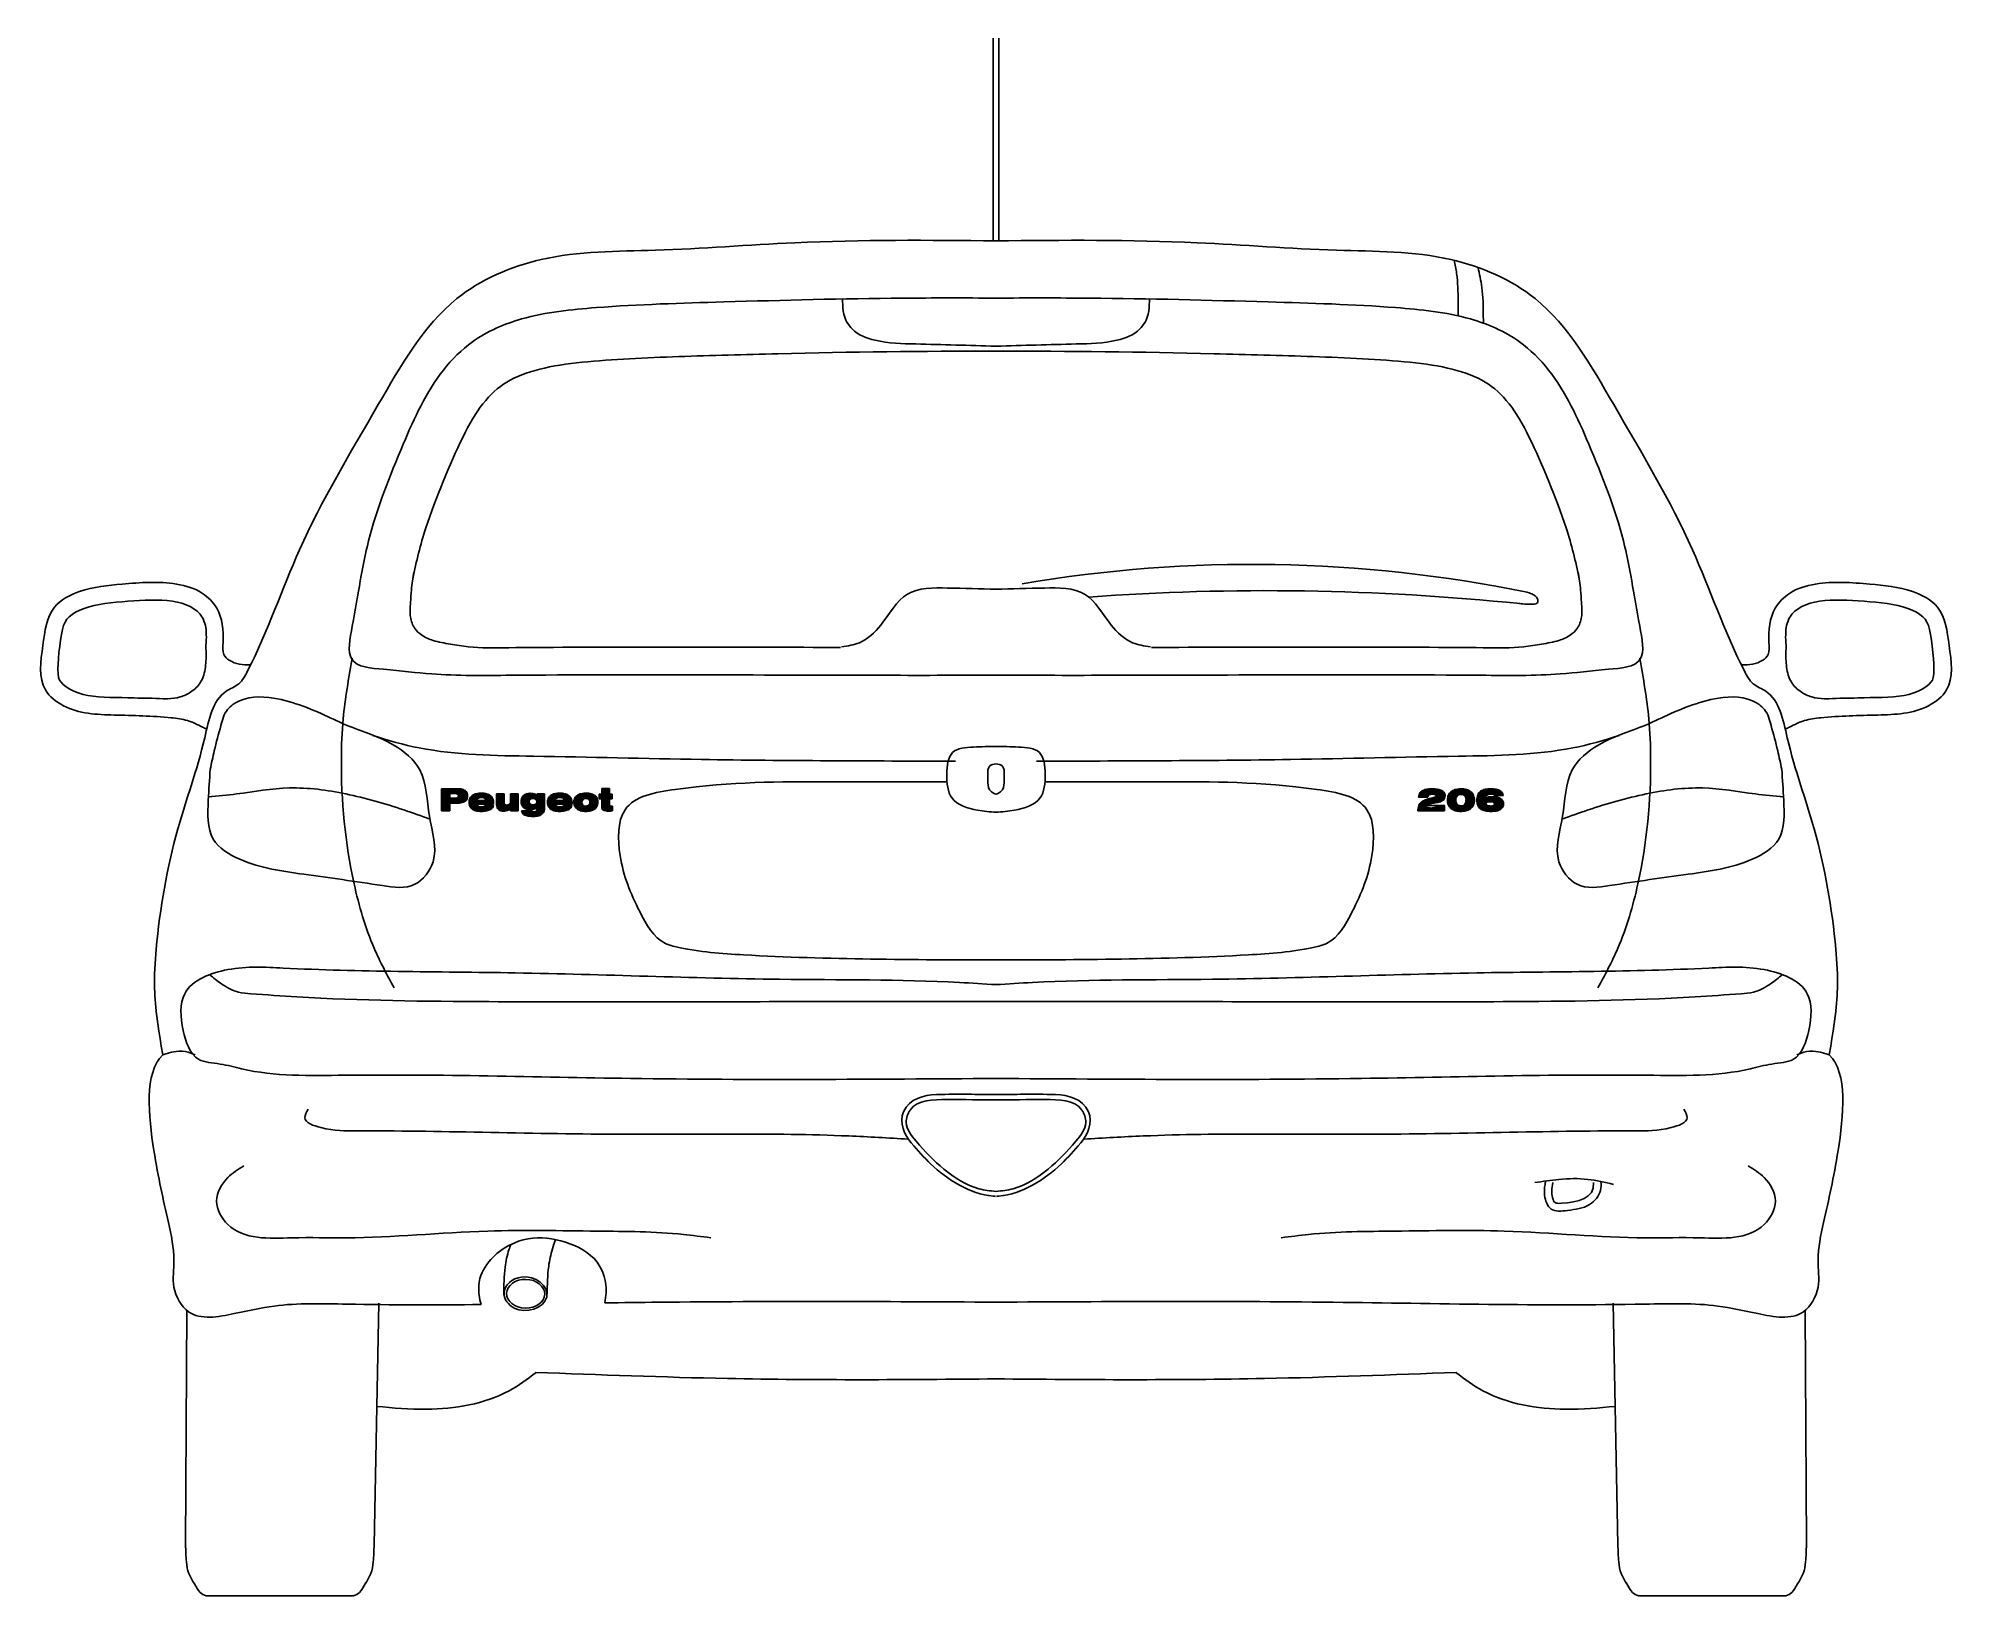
# Model space of a CAD drawing. Extents: x -11.06 to -9.03, y 5.45 to 7.1.
import ezdxf

# ---------------------------------------------------------------- set-up
doc = ezdxf.new("R2010")
doc.units = 0
doc.layers.add('206', color=7, linetype='CONTINUOUS')

msp = doc.modelspace()

# ---------------------------------------------------------------- linework, layer by layer
at = {"layer": '206'}
for p, q in [((-10.0431, 6.8897), (-10.0431, 7.1045)), ((-10.0373, 6.8897), (-10.0373, 7.1045)), ((-10.6281, 6.2852), (-10.6281, 6.3086)), ((-10.6281, 6.3086), (-10.619, 6.3035)), ((-10.6281, 6.3086), (-10.619, 6.3035)), ((-10.6106, 6.3086), (-10.6281, 6.3086)), ((-10.6281, 6.3065), (-10.6129, 6.3035)), ((-10.6129, 6.3035), (-10.6281, 6.3065)), ((-10.6281, 6.3064), (-10.6129, 6.3035)), ((-10.6129, 6.3035), (-10.6281, 6.3064)), ((-10.6281, 6.3055), (-10.6129, 6.3035)), ((-10.6129, 6.3035), (-10.6281, 6.3055)), ((-10.6281, 6.3046), (-10.6129, 6.3035)), ((-10.6129, 6.3035), (-10.6281, 6.3046)), ((-10.6281, 6.3041), (-10.619, 6.3041)), ((-10.6281, 6.3038), (-10.619, 6.3038)), ((-10.619, 6.3035), (-10.6281, 6.2852)), ((-10.6281, 6.2852), (-10.619, 6.3035)), ((-10.6281, 6.3029), (-10.619, 6.3029)), ((-10.6281, 6.3019), (-10.619, 6.3019)), ((-10.6281, 6.3014), (-10.619, 6.3014)), ((-10.6281, 6.3005), (-10.619, 6.3005)), ((-10.6281, 6.2995), (-10.619, 6.2995)), ((-10.6281, 6.2988), (-10.619, 6.2988)), ((-10.619, 6.2985), (-10.6281, 6.2852)), ((-10.6281, 6.2852), (-10.619, 6.2985)), ((-10.6281, 6.2981), (-10.619, 6.2981)), ((-10.6281, 6.2975), (-10.619, 6.2975)), ((-10.6281, 6.2967), (-10.619, 6.2967)), ((-10.6281, 6.296), (-10.619, 6.296)), ((-10.6281, 6.2954), (-10.619, 6.2954)), ((-10.6281, 6.2944), (-10.619, 6.2944)), ((-10.6129, 6.3035), (-10.6279, 6.3072)), ((-10.6279, 6.3072), (-10.6129, 6.3035)), ((-10.6129, 6.3035), (-10.6269, 6.3077)), ((-10.6269, 6.3077), (-10.6129, 6.3035)), ((-10.6129, 6.3035), (-10.6257, 6.3081)), ((-10.6257, 6.3081), (-10.6129, 6.3035)), ((-10.6129, 6.3035), (-10.6243, 6.3084)), ((-10.6243, 6.3084), (-10.6129, 6.3035)), ((-10.6129, 6.3035), (-10.6229, 6.3085)), ((-10.6229, 6.3085), (-10.6129, 6.3035)), ((-10.6099, 6.3083), (-10.6222, 6.3083)), ((-10.6099, 6.3077), (-10.6222, 6.3077)), ((-10.6099, 6.3071), (-10.6222, 6.3071)), ((-10.6099, 6.3067), (-10.6222, 6.3067)), ((-10.6099, 6.3063), (-10.6222, 6.3063)), ((-10.6099, 6.3059), (-10.6222, 6.3059)), ((-10.6129, 6.3035), (-10.6213, 6.3086)), ((-10.6129, 6.3035), (-10.6213, 6.3086)), ((-10.6089, 6.3083), (-10.6212, 6.3083)), ((-10.619, 6.3035), (-10.6106, 6.3086)), ((-10.619, 6.3035), (-10.6106, 6.3086)), ((-10.609, 6.3085), (-10.619, 6.3035)), ((-10.619, 6.3035), (-10.609, 6.3085)), ((-10.6076, 6.3084), (-10.619, 6.3035)), ((-10.619, 6.3035), (-10.6076, 6.3084)), ((-10.6063, 6.3081), (-10.619, 6.3035)), ((-10.619, 6.3035), (-10.6063, 6.3081)), ((-10.605, 6.3077), (-10.619, 6.3035)), ((-10.619, 6.3035), (-10.605, 6.3077)), ((-10.604, 6.3072), (-10.619, 6.3035)), ((-10.619, 6.3035), (-10.604, 6.3072)), ((-10.603, 6.3066), (-10.619, 6.3035)), ((-10.619, 6.3035), (-10.603, 6.3066)), ((-10.6029, 6.3066), (-10.619, 6.3035)), ((-10.619, 6.3035), (-10.6029, 6.3066)), ((-10.602, 6.3058), (-10.619, 6.3035)), ((-10.619, 6.3035), (-10.602, 6.3058)), ((-10.6012, 6.3048), (-10.619, 6.3035)), ((-10.619, 6.3035), (-10.6012, 6.3048)), ((-10.6007, 6.3036), (-10.619, 6.3035)), ((-10.619, 6.3035), (-10.6007, 6.3036)), ((-10.6141, 6.3035), (-10.619, 6.3035)), ((-10.619, 6.3035), (-10.619, 6.2985)), ((-10.619, 6.2985), (-10.619, 6.2935)), ((-10.619, 6.2935), (-10.619, 6.2985)), ((-10.619, 6.2985), (-10.6007, 6.2984)), ((-10.619, 6.2985), (-10.6007, 6.2984)), ((-10.6141, 6.2985), (-10.619, 6.2985)), ((-10.6141, 6.2985), (-10.619, 6.2985)), ((-10.619, 6.2985), (-10.6141, 6.2985)), ((-10.619, 6.2985), (-10.619, 6.2985)), ((-10.6016, 6.2984), (-10.619, 6.2937)), ((-10.6025, 6.2984), (-10.619, 6.2939)), ((-10.6041, 6.2984), (-10.619, 6.2944)), ((-10.6046, 6.2984), (-10.619, 6.2945)), ((-10.6058, 6.2984), (-10.619, 6.2948)), ((-10.6069, 6.2984), (-10.619, 6.2951)), ((-10.6082, 6.2984), (-10.619, 6.2955)), ((-10.6092, 6.2984), (-10.619, 6.2957)), ((-10.6102, 6.2984), (-10.619, 6.296)), ((-10.6108, 6.2984), (-10.619, 6.2962)), ((-10.6125, 6.2984), (-10.619, 6.2966)), ((-10.6137, 6.2984), (-10.619, 6.2969)), ((-10.6146, 6.2984), (-10.619, 6.2972)), ((-10.6155, 6.2984), (-10.619, 6.2974)), ((-10.6164, 6.2984), (-10.619, 6.2977)), ((-10.6176, 6.2984), (-10.619, 6.298)), ((-10.6183, 6.2984), (-10.619, 6.2982)), ((-10.6007, 6.2984), (-10.619, 6.2935)), ((-10.619, 6.2935), (-10.6007, 6.2984)), ((-10.6013, 6.2973), (-10.619, 6.2935)), ((-10.619, 6.2935), (-10.6013, 6.2973)), ((-10.602, 6.2963), (-10.619, 6.2935)), ((-10.619, 6.2935), (-10.602, 6.2963)), ((-10.6029, 6.2954), (-10.619, 6.2935)), ((-10.619, 6.2935), (-10.6029, 6.2954)), ((-10.6039, 6.2948), (-10.619, 6.2935)), ((-10.619, 6.2935), (-10.6039, 6.2948)), ((-10.605, 6.2943), (-10.619, 6.2935)), ((-10.619, 6.2935), (-10.605, 6.2943)), ((-10.6007, 6.3036), (-10.6141, 6.3035)), ((-10.6007, 6.3036), (-10.6141, 6.3035)), ((-10.6141, 6.3035), (-10.6134, 6.3035)), ((-10.6124, 6.2986), (-10.6141, 6.2985)), ((-10.6141, 6.2985), (-10.6007, 6.2984)), ((-10.6007, 6.2984), (-10.6141, 6.2985)), ((-10.6007, 6.3036), (-10.6134, 6.3035)), ((-10.6134, 6.3035), (-10.6007, 6.3036)), ((-10.6134, 6.3035), (-10.6004, 6.3024)), ((-10.6004, 6.3024), (-10.6134, 6.3035)), ((-10.6134, 6.3035), (-10.612, 6.3034)), ((-10.6113, 6.2989), (-10.6124, 6.2986)), ((-10.6124, 6.2986), (-10.6007, 6.2984)), ((-10.6007, 6.2984), (-10.6124, 6.2986)), ((-10.612, 6.3034), (-10.6004, 6.3024)), ((-10.6004, 6.3024), (-10.612, 6.3034)), ((-10.612, 6.3034), (-10.611, 6.303)), ((-10.611, 6.2991), (-10.6113, 6.2989)), ((-10.6113, 6.2989), (-10.6007, 6.2984)), ((-10.6007, 6.2984), (-10.6113, 6.2989)), ((-10.611, 6.303), (-10.6004, 6.3024)), ((-10.6004, 6.3024), (-10.611, 6.303)), ((-10.611, 6.303), (-10.6105, 6.3024)), ((-10.611, 6.2991), (-10.6103, 6.3)), ((-10.6004, 6.2996), (-10.611, 6.2991)), ((-10.6004, 6.2996), (-10.611, 6.2991)), ((-10.611, 6.2991), (-10.6007, 6.2984)), ((-10.6007, 6.2984), (-10.611, 6.2991)), ((-10.6106, 6.3086), (-10.609, 6.3085)), ((-10.6105, 6.3024), (-10.6004, 6.3024)), ((-10.6101, 6.301), (-10.6105, 6.3024)), ((-10.6105, 6.3024), (-10.6004, 6.3024)), ((-10.6103, 6.3), (-10.6101, 6.301)), ((-10.6003, 6.301), (-10.6103, 6.3)), ((-10.6003, 6.301), (-10.6103, 6.3)), ((-10.6103, 6.3), (-10.6004, 6.2996)), ((-10.6103, 6.3), (-10.6004, 6.2996)), ((-10.6004, 6.3024), (-10.6101, 6.301)), ((-10.6004, 6.3024), (-10.6101, 6.301)), ((-10.6101, 6.301), (-10.6003, 6.301)), ((-10.6101, 6.301), (-10.6003, 6.301)), ((-10.609, 6.3085), (-10.6076, 6.3084)), ((-10.6076, 6.3084), (-10.6063, 6.3081)), ((-10.6063, 6.3081), (-10.605, 6.3077)), ((-10.605, 6.2943), (-10.6062, 6.2939)), ((-10.605, 6.3077), (-10.604, 6.3072)), ((-10.6039, 6.2948), (-10.605, 6.2943)), ((-10.604, 6.3072), (-10.603, 6.3066)), ((-10.6029, 6.2954), (-10.6039, 6.2948)), ((-10.603, 6.3066), (-10.6029, 6.3066)), ((-10.6029, 6.3066), (-10.602, 6.3058)), ((-10.602, 6.2963), (-10.6029, 6.2954)), ((-10.602, 6.3058), (-10.6012, 6.3048)), ((-10.6013, 6.2973), (-10.602, 6.2963)), ((-10.6007, 6.2984), (-10.6013, 6.2973)), ((-10.6012, 6.3048), (-10.6007, 6.3036)), ((-10.6004, 6.3024), (-10.6007, 6.3036)), ((-10.6007, 6.2984), (-10.6004, 6.2996)), ((-10.6003, 6.301), (-10.6004, 6.3024)), ((-10.6004, 6.2996), (-10.6003, 6.301)), ((-10.5988, 6.2943), (-10.5987, 6.2957)), ((-10.5727, 6.2944), (-10.5988, 6.2943)), ((-10.5727, 6.2944), (-10.5988, 6.2943)), ((-10.5988, 6.2943), (-10.5727, 6.293)), ((-10.5727, 6.293), (-10.5988, 6.2943)), ((-10.5988, 6.2943), (-10.5988, 6.2938)), ((-10.5987, 6.2957), (-10.5985, 6.297)), ((-10.5904, 6.2966), (-10.5987, 6.2957)), ((-10.5987, 6.2957), (-10.5904, 6.2966)), ((-10.5905, 6.2963), (-10.5987, 6.2957)), ((-10.5987, 6.2957), (-10.5905, 6.2963)), ((-10.573, 6.2958), (-10.5987, 6.2957)), ((-10.573, 6.2958), (-10.5987, 6.2957)), ((-10.5987, 6.2957), (-10.5727, 6.2944)), ((-10.5987, 6.2957), (-10.5727, 6.2944)), ((-10.5985, 6.297), (-10.598, 6.2982)), ((-10.5899, 6.2978), (-10.5985, 6.297)), ((-10.5899, 6.2978), (-10.5985, 6.297)), ((-10.5985, 6.297), (-10.5904, 6.2966)), ((-10.5985, 6.297), (-10.5904, 6.2966)), ((-10.598, 6.2982), (-10.5975, 6.2993)), ((-10.5882, 6.299), (-10.598, 6.2982)), ((-10.598, 6.2982), (-10.5882, 6.299)), ((-10.5889, 6.2986), (-10.598, 6.2982)), ((-10.5889, 6.2986), (-10.598, 6.2982)), ((-10.598, 6.2982), (-10.5899, 6.2978)), ((-10.598, 6.2982), (-10.5899, 6.2978)), ((-10.5975, 6.2993), (-10.5967, 6.3003)), ((-10.5751, 6.3003), (-10.5975, 6.2993)), ((-10.5975, 6.2993), (-10.5751, 6.3003)), ((-10.5855, 6.2994), (-10.5975, 6.2993)), ((-10.5975, 6.2993), (-10.5855, 6.2994)), ((-10.5869, 6.2993), (-10.5975, 6.2993)), ((-10.5975, 6.2993), (-10.5882, 6.299)), ((-10.5869, 6.2993), (-10.5975, 6.2993)), ((-10.5975, 6.2993), (-10.5882, 6.299)), ((-10.5967, 6.3003), (-10.5958, 6.3012)), ((-10.576, 6.3011), (-10.5967, 6.3003)), ((-10.576, 6.3011), (-10.5967, 6.3003)), ((-10.5967, 6.3003), (-10.5751, 6.3003)), ((-10.5967, 6.3003), (-10.5751, 6.3003)), ((-10.5954, 6.3014), (-10.5958, 6.3012)), ((-10.5958, 6.3012), (-10.576, 6.3011)), ((-10.5958, 6.3012), (-10.576, 6.3011)), ((-10.5954, 6.3014), (-10.5945, 6.3021)), ((-10.5769, 6.3018), (-10.5954, 6.3014)), ((-10.5769, 6.3018), (-10.5954, 6.3014)), ((-10.5954, 6.3014), (-10.576, 6.3011)), ((-10.576, 6.3011), (-10.5954, 6.3014)), ((-10.5945, 6.3021), (-10.5935, 6.3026)), ((-10.5779, 6.3024), (-10.5945, 6.3021)), ((-10.5779, 6.3024), (-10.5945, 6.3021)), ((-10.5945, 6.3021), (-10.5769, 6.3018)), ((-10.5945, 6.3021), (-10.5769, 6.3018)), ((-10.5935, 6.3026), (-10.5923, 6.3031)), ((-10.579, 6.3028), (-10.5935, 6.3026)), ((-10.579, 6.3028), (-10.5935, 6.3026)), ((-10.5935, 6.3026), (-10.5779, 6.3024)), ((-10.5935, 6.3026), (-10.5779, 6.3024)), ((-10.5923, 6.3031), (-10.5911, 6.3034)), ((-10.5802, 6.3032), (-10.5923, 6.3031)), ((-10.5802, 6.3032), (-10.5923, 6.3031)), ((-10.5923, 6.3031), (-10.579, 6.3028)), ((-10.5923, 6.3031), (-10.579, 6.3028)), ((-10.5911, 6.3034), (-10.5898, 6.3037)), ((-10.5815, 6.3035), (-10.5911, 6.3034)), ((-10.5815, 6.3035), (-10.5911, 6.3034)), ((-10.5911, 6.3034), (-10.5802, 6.3032)), ((-10.5911, 6.3034), (-10.5802, 6.3032)), ((-10.5904, 6.2966), (-10.5905, 6.2963)), ((-10.5905, 6.2963), (-10.573, 6.2958)), ((-10.5905, 6.2963), (-10.573, 6.2958)), ((-10.581, 6.2963), (-10.5905, 6.2963)), ((-10.581, 6.2963), (-10.5905, 6.2963)), ((-10.5905, 6.2963), (-10.581, 6.2963)), ((-10.5905, 6.2963), (-10.5905, 6.2963)), ((-10.5904, 6.2966), (-10.5899, 6.2978)), ((-10.5899, 6.2978), (-10.5889, 6.2986)), ((-10.5898, 6.3037), (-10.5884, 6.3039)), ((-10.5828, 6.3038), (-10.5898, 6.3037)), ((-10.5828, 6.3038), (-10.5898, 6.3037)), ((-10.5898, 6.3037), (-10.5815, 6.3035)), ((-10.5898, 6.3037), (-10.5815, 6.3035)), ((-10.5882, 6.299), (-10.5889, 6.2986)), ((-10.5884, 6.3039), (-10.5868, 6.3039)), ((-10.5843, 6.3039), (-10.5884, 6.3039)), ((-10.5884, 6.3039), (-10.5828, 6.3038)), ((-10.5843, 6.3039), (-10.5884, 6.3039)), ((-10.5884, 6.3039), (-10.5828, 6.3038)), ((-10.5882, 6.299), (-10.5869, 6.2993)), ((-10.5855, 6.2994), (-10.5869, 6.2993)), ((-10.5859, 6.304), (-10.5868, 6.3039)), ((-10.5868, 6.3039), (-10.5843, 6.3039)), ((-10.5868, 6.3039), (-10.5843, 6.3039)), ((-10.5843, 6.3039), (-10.5859, 6.304)), ((-10.5751, 6.3003), (-10.5855, 6.2994)), ((-10.5751, 6.3003), (-10.5855, 6.2994)), ((-10.5855, 6.2994), (-10.5744, 6.2993)), ((-10.5744, 6.2993), (-10.5855, 6.2994)), ((-10.5855, 6.2994), (-10.5847, 6.2994)), ((-10.5847, 6.2994), (-10.5744, 6.2993)), ((-10.5834, 6.2991), (-10.5847, 6.2994)), ((-10.5847, 6.2994), (-10.5744, 6.2993)), ((-10.5828, 6.3038), (-10.5843, 6.3039)), ((-10.5744, 6.2993), (-10.5834, 6.2991)), ((-10.5744, 6.2993), (-10.5834, 6.2991)), ((-10.5834, 6.2991), (-10.5738, 6.2983)), ((-10.5738, 6.2983), (-10.5834, 6.2991)), ((-10.5834, 6.2991), (-10.5823, 6.2986)), ((-10.5815, 6.3035), (-10.5828, 6.3038)), ((-10.5823, 6.2986), (-10.5738, 6.2983)), ((-10.5738, 6.2983), (-10.5823, 6.2986)), ((-10.5823, 6.2986), (-10.5822, 6.2985)), ((-10.5822, 6.2985), (-10.5738, 6.2983)), ((-10.5813, 6.2975), (-10.5822, 6.2985)), ((-10.5822, 6.2985), (-10.5738, 6.2983)), ((-10.5802, 6.3032), (-10.5815, 6.3035)), ((-10.5738, 6.2983), (-10.5813, 6.2975)), ((-10.5738, 6.2983), (-10.5813, 6.2975)), ((-10.5813, 6.2975), (-10.5733, 6.2971)), ((-10.581, 6.2963), (-10.5813, 6.2975)), ((-10.5813, 6.2975), (-10.5733, 6.2971)), ((-10.5733, 6.2971), (-10.581, 6.2963)), ((-10.5733, 6.2971), (-10.581, 6.2963)), ((-10.581, 6.2963), (-10.573, 6.2958)), ((-10.573, 6.2958), (-10.581, 6.2963)), ((-10.579, 6.3028), (-10.5802, 6.3032)), ((-10.5779, 6.3024), (-10.579, 6.3028)), ((-10.5769, 6.3018), (-10.5779, 6.3024)), ((-10.576, 6.3011), (-10.5769, 6.3018)), ((-10.5751, 6.3003), (-10.576, 6.3011)), ((-10.5744, 6.2993), (-10.5751, 6.3003)), ((-10.5738, 6.2983), (-10.5744, 6.2993)), ((-10.5733, 6.2971), (-10.5738, 6.2983)), ((-10.573, 6.2958), (-10.5733, 6.2971)), ((-10.5727, 6.2944), (-10.573, 6.2958)), ((-10.5727, 6.293), (-10.5727, 6.2944)), ((-10.5697, 6.3034), (-10.5697, 6.2933)), ((-10.5616, 6.3034), (-10.5697, 6.3034)), ((-10.5697, 6.2933), (-10.5616, 6.3034)), ((-10.5697, 6.2933), (-10.5616, 6.3034)), ((-10.5697, 6.3029), (-10.5614, 6.3028)), ((-10.5697, 6.3029), (-10.5614, 6.3028)), ((-10.5614, 6.3028), (-10.5697, 6.3026)), ((-10.5614, 6.3028), (-10.5697, 6.3026)), ((-10.5614, 6.3023), (-10.5697, 6.302)), ((-10.5697, 6.3023), (-10.5614, 6.3023)), ((-10.5614, 6.3023), (-10.5697, 6.302)), ((-10.5697, 6.3023), (-10.5614, 6.3023)), ((-10.5697, 6.302), (-10.5614, 6.3019)), ((-10.5697, 6.302), (-10.5614, 6.3019)), ((-10.5614, 6.3019), (-10.5697, 6.3017)), ((-10.5614, 6.3019), (-10.5697, 6.3017)), ((-10.5614, 6.3014), (-10.5697, 6.3011)), ((-10.5697, 6.3014), (-10.5614, 6.3014)), ((-10.5614, 6.3014), (-10.5697, 6.3011)), ((-10.5697, 6.3014), (-10.5614, 6.3014)), ((-10.5697, 6.3005), (-10.5614, 6.3004)), ((-10.5697, 6.3005), (-10.5614, 6.3004)), ((-10.5614, 6.3004), (-10.5697, 6.3002)), ((-10.5614, 6.3004), (-10.5697, 6.3002)), ((-10.5614, 6.3004), (-10.5697, 6.3001)), ((-10.5697, 6.3004), (-10.5614, 6.3004)), ((-10.5614, 6.3004), (-10.5697, 6.3001)), ((-10.5697, 6.3004), (-10.5614, 6.3004)), ((-10.5697, 6.2995), (-10.5614, 6.2994)), ((-10.5697, 6.2995), (-10.5614, 6.2994)), ((-10.5614, 6.2994), (-10.5697, 6.2992)), ((-10.5614, 6.2994), (-10.5697, 6.2992)), ((-10.5697, 6.2989), (-10.5614, 6.2988)), ((-10.5697, 6.2989), (-10.5614, 6.2988)), ((-10.5614, 6.2988), (-10.5697, 6.2986)), ((-10.5614, 6.2988), (-10.5697, 6.2986)), ((-10.5697, 6.2977), (-10.5614, 6.2976)), ((-10.5697, 6.2977), (-10.5614, 6.2976)), ((-10.5614, 6.2976), (-10.5697, 6.2974)), ((-10.5614, 6.2976), (-10.5697, 6.2974)), ((-10.5697, 6.2969), (-10.5614, 6.2968)), ((-10.5697, 6.2969), (-10.5614, 6.2968)), ((-10.5614, 6.2968), (-10.5697, 6.2966)), ((-10.5614, 6.2968), (-10.5697, 6.2966)), ((-10.5697, 6.2962), (-10.5614, 6.2961)), ((-10.5697, 6.2962), (-10.5614, 6.2961)), ((-10.5614, 6.2961), (-10.5697, 6.2958)), ((-10.5614, 6.2961), (-10.5697, 6.2958)), ((-10.5697, 6.2955), (-10.5614, 6.2954)), ((-10.5697, 6.2955), (-10.5614, 6.2954)), ((-10.5614, 6.2954), (-10.5697, 6.2952)), ((-10.5614, 6.2954), (-10.5697, 6.2952)), ((-10.5616, 6.2948), (-10.5697, 6.2933)), ((-10.5616, 6.2948), (-10.5697, 6.2933)), ((-10.5697, 6.2942), (-10.5614, 6.2942)), ((-10.5697, 6.2942), (-10.5614, 6.2942)), ((-10.5616, 6.3034), (-10.5616, 6.2948)), ((-10.5614, 6.2933), (-10.5616, 6.2948)), ((-10.5549, 6.2944), (-10.5551, 6.2931)), ((-10.5549, 6.3034), (-10.5549, 6.2945)), ((-10.5468, 6.3034), (-10.5549, 6.3034)), ((-10.5549, 6.2945), (-10.5468, 6.3034)), ((-10.5468, 6.3034), (-10.5549, 6.2945)), ((-10.5468, 6.3028), (-10.5549, 6.3028)), ((-10.5468, 6.3022), (-10.5549, 6.3022)), ((-10.5468, 6.3019), (-10.5549, 6.3019)), ((-10.5468, 6.3016), (-10.5549, 6.3016)), ((-10.5468, 6.301), (-10.5549, 6.301)), ((-10.5468, 6.3004), (-10.5549, 6.3004)), ((-10.5468, 6.2999), (-10.5549, 6.2999)), ((-10.5468, 6.2991), (-10.5549, 6.2991)), ((-10.5468, 6.2985), (-10.5549, 6.2985)), ((-10.5468, 6.2978), (-10.5549, 6.2978)), ((-10.5468, 6.2974), (-10.5549, 6.2974)), ((-10.5468, 6.2973), (-10.5549, 6.2973)), ((-10.5468, 6.2966), (-10.5549, 6.2966)), ((-10.5468, 6.2963), (-10.5549, 6.2963)), ((-10.5468, 6.296), (-10.5549, 6.296)), ((-10.5468, 6.2958), (-10.5549, 6.2958)), ((-10.5468, 6.2954), (-10.5549, 6.2954)), ((-10.5468, 6.2949), (-10.5549, 6.2949)), ((-10.5468, 6.2949), (-10.5549, 6.2949)), ((-10.5549, 6.2945), (-10.5468, 6.2852)), ((-10.5468, 6.2852), (-10.5549, 6.2945)), ((-10.5549, 6.2945), (-10.5549, 6.2944)), ((-10.5549, 6.2944), (-10.5468, 6.2852)), ((-10.5468, 6.2852), (-10.5549, 6.2944)), ((-10.5468, 6.2943), (-10.5549, 6.2943)), ((-10.5468, 6.2852), (-10.5468, 6.3034)), ((-10.5437, 6.2951), (-10.5436, 6.2965)), ((-10.5349, 6.2964), (-10.5437, 6.2951)), ((-10.5437, 6.2951), (-10.5349, 6.2964)), ((-10.5352, 6.2952), (-10.5437, 6.2951)), ((-10.5352, 6.2952), (-10.5437, 6.2951)), ((-10.5437, 6.2951), (-10.5352, 6.2949)), ((-10.5437, 6.2946), (-10.5437, 6.2951)), ((-10.5437, 6.2951), (-10.5352, 6.2949)), ((-10.5352, 6.2949), (-10.5437, 6.2946)), ((-10.5352, 6.2949), (-10.5437, 6.2946)), ((-10.5437, 6.2946), (-10.5349, 6.2936)), ((-10.5435, 6.2932), (-10.5437, 6.2946)), ((-10.5437, 6.2946), (-10.5349, 6.2936)), ((-10.5436, 6.2965), (-10.5433, 6.2978)), ((-10.5336, 6.2977), (-10.5436, 6.2965)), ((-10.5436, 6.2965), (-10.5336, 6.2977)), ((-10.5341, 6.2974), (-10.5436, 6.2965)), ((-10.5341, 6.2974), (-10.5436, 6.2965)), ((-10.5436, 6.2965), (-10.5349, 6.2964)), ((-10.5436, 6.2965), (-10.5349, 6.2964)), ((-10.5433, 6.2978), (-10.5429, 6.299)), ((-10.531, 6.2984), (-10.5433, 6.2978)), ((-10.5433, 6.2978), (-10.531, 6.2984)), ((-10.5325, 6.2982), (-10.5433, 6.2978)), ((-10.5325, 6.2982), (-10.5433, 6.2978)), ((-10.5433, 6.2978), (-10.5336, 6.2977)), ((-10.5433, 6.2978), (-10.5336, 6.2977)), ((-10.5422, 6.3001), (-10.5429, 6.299)), ((-10.5429, 6.299), (-10.5304, 6.2983)), ((-10.5304, 6.2983), (-10.5429, 6.299)), ((-10.5429, 6.299), (-10.531, 6.2984)), ((-10.5429, 6.299), (-10.531, 6.2984)), ((-10.5188, 6.2993), (-10.5426, 6.2993)), ((-10.5414, 6.301), (-10.5422, 6.3001)), ((-10.5188, 6.3001), (-10.5422, 6.3001)), ((-10.5422, 6.3001), (-10.5304, 6.2983)), ((-10.5304, 6.2983), (-10.5422, 6.3001)), ((-10.541, 6.3014), (-10.5414, 6.301)), ((-10.5188, 6.301), (-10.5414, 6.301)), ((-10.5414, 6.301), (-10.5291, 6.298)), ((-10.5291, 6.298), (-10.5414, 6.301)), ((-10.5414, 6.301), (-10.5304, 6.2983)), ((-10.5304, 6.2983), (-10.5414, 6.301)), ((-10.5401, 6.3022), (-10.541, 6.3014)), ((-10.5266, 6.3016), (-10.541, 6.3014)), ((-10.541, 6.3014), (-10.5266, 6.3016)), ((-10.541, 6.3014), (-10.5291, 6.298)), ((-10.5291, 6.298), (-10.541, 6.3014)), ((-10.539, 6.3028), (-10.5401, 6.3022)), ((-10.5401, 6.3022), (-10.5274, 6.3022)), ((-10.5401, 6.3022), (-10.5274, 6.3022)), ((-10.5266, 6.3016), (-10.5401, 6.3022)), ((-10.5266, 6.3016), (-10.5401, 6.3022)), ((-10.5378, 6.3032), (-10.539, 6.3028)), ((-10.539, 6.3028), (-10.5286, 6.3028)), ((-10.539, 6.3028), (-10.5286, 6.3028)), ((-10.5274, 6.3022), (-10.539, 6.3028)), ((-10.5274, 6.3022), (-10.539, 6.3028)), ((-10.5365, 6.3036), (-10.5378, 6.3032)), ((-10.5378, 6.3032), (-10.5298, 6.3033)), ((-10.5378, 6.3032), (-10.5298, 6.3033)), ((-10.5286, 6.3028), (-10.5378, 6.3032)), ((-10.5286, 6.3028), (-10.5378, 6.3032)), ((-10.5352, 6.3037), (-10.5365, 6.3036)), ((-10.5365, 6.3036), (-10.53, 6.3033)), ((-10.5365, 6.3036), (-10.53, 6.3033)), ((-10.5298, 6.3033), (-10.5365, 6.3036)), ((-10.5298, 6.3033), (-10.5365, 6.3036)), ((-10.534, 6.3038), (-10.5352, 6.3037)), ((-10.5352, 6.3037), (-10.5312, 6.3036)), ((-10.5352, 6.3037), (-10.5312, 6.3036)), ((-10.53, 6.3033), (-10.5352, 6.3037)), ((-10.53, 6.3033), (-10.5352, 6.3037)), ((-10.5349, 6.2964), (-10.5352, 6.2952)), ((-10.5352, 6.2949), (-10.5352, 6.2952)), ((-10.5349, 6.2936), (-10.5352, 6.2949)), ((-10.5349, 6.2964), (-10.5341, 6.2974)), ((-10.5336, 6.2977), (-10.5341, 6.2974)), ((-10.534, 6.3038), (-10.5325, 6.3037)), ((-10.5312, 6.3036), (-10.534, 6.3038)), ((-10.5312, 6.3036), (-10.534, 6.3038)), ((-10.5336, 6.2977), (-10.5325, 6.2982)), ((-10.5325, 6.3037), (-10.5312, 6.3036)), ((-10.531, 6.2984), (-10.5325, 6.2982)), ((-10.5312, 6.3036), (-10.53, 6.3033)), ((-10.531, 6.2984), (-10.5304, 6.2983)), ((-10.5304, 6.2983), (-10.5291, 6.298)), ((-10.53, 6.3033), (-10.5298, 6.3033)), ((-10.5298, 6.3033), (-10.5286, 6.3028)), ((-10.5266, 6.3016), (-10.5291, 6.298)), ((-10.5291, 6.298), (-10.5266, 6.3016)), ((-10.5291, 6.298), (-10.528, 6.2974)), ((-10.5286, 6.3028), (-10.5274, 6.3022)), ((-10.5266, 6.3016), (-10.528, 6.2974)), ((-10.528, 6.2974), (-10.5266, 6.3016)), ((-10.528, 6.2974), (-10.5278, 6.2973)), ((-10.5266, 6.3016), (-10.5278, 6.2973)), ((-10.5278, 6.2973), (-10.5266, 6.3016)), ((-10.5278, 6.2973), (-10.5188, 6.2893)), ((-10.5188, 6.2893), (-10.5278, 6.2973)), ((-10.5278, 6.2973), (-10.5272, 6.2962)), ((-10.5274, 6.3022), (-10.5266, 6.3016)), ((-10.5272, 6.2962), (-10.5188, 6.2893)), ((-10.5188, 6.2893), (-10.5272, 6.2962)), ((-10.5272, 6.2962), (-10.5269, 6.2949)), ((-10.5269, 6.2947), (-10.5272, 6.2935)), ((-10.5269, 6.2949), (-10.5188, 6.2893)), ((-10.5188, 6.2893), (-10.5269, 6.2949)), ((-10.5269, 6.2949), (-10.5269, 6.2947)), ((-10.5269, 6.2947), (-10.5188, 6.2893)), ((-10.5188, 6.2893), (-10.5269, 6.2947)), ((-10.5265, 6.3034), (-10.5266, 6.3016)), ((-10.5266, 6.3016), (-10.5188, 6.3034)), ((-10.5188, 6.3034), (-10.5266, 6.3016)), ((-10.5266, 6.3016), (-10.5188, 6.2893)), ((-10.5188, 6.2893), (-10.5266, 6.3016)), ((-10.5188, 6.3034), (-10.5265, 6.3034)), ((-10.5188, 6.3028), (-10.5265, 6.3028)), ((-10.5188, 6.3022), (-10.5265, 6.3022)), ((-10.5188, 6.2978), (-10.5265, 6.2978)), ((-10.5188, 6.2964), (-10.5265, 6.2964)), ((-10.5188, 6.2953), (-10.5265, 6.2953)), ((-10.5188, 6.2944), (-10.5265, 6.2944)), ((-10.5188, 6.2893), (-10.5188, 6.3034)), ((-10.5156, 6.2957), (-10.5153, 6.297)), ((-10.5073, 6.2966), (-10.5156, 6.2957)), ((-10.5156, 6.2957), (-10.5073, 6.2966)), ((-10.5074, 6.2963), (-10.5156, 6.2957)), ((-10.5156, 6.2957), (-10.5074, 6.2963)), ((-10.4898, 6.2958), (-10.5156, 6.2957)), ((-10.4898, 6.2958), (-10.5156, 6.2957)), ((-10.5156, 6.2957), (-10.4896, 6.2944)), ((-10.5156, 6.2943), (-10.5156, 6.2957)), ((-10.5156, 6.2957), (-10.4896, 6.2944)), ((-10.4896, 6.2944), (-10.5156, 6.2943)), ((-10.4896, 6.2944), (-10.5156, 6.2943)), ((-10.5156, 6.2943), (-10.4895, 6.293)), ((-10.4895, 6.293), (-10.5156, 6.2943)), ((-10.5156, 6.2943), (-10.5156, 6.2938)), ((-10.5153, 6.297), (-10.5149, 6.2982)), ((-10.5068, 6.2978), (-10.5153, 6.297)), ((-10.5068, 6.2978), (-10.5153, 6.297)), ((-10.5153, 6.297), (-10.5073, 6.2966)), ((-10.5153, 6.297), (-10.5073, 6.2966)), ((-10.5149, 6.2982), (-10.5143, 6.2993)), ((-10.5051, 6.299), (-10.5149, 6.2982)), ((-10.5149, 6.2982), (-10.5051, 6.299)), ((-10.5058, 6.2986), (-10.5149, 6.2982)), ((-10.5058, 6.2986), (-10.5149, 6.2982)), ((-10.5149, 6.2982), (-10.5068, 6.2978)), ((-10.5149, 6.2982), (-10.5068, 6.2978)), ((-10.5143, 6.2993), (-10.5135, 6.3003)), ((-10.492, 6.3003), (-10.5143, 6.2993)), ((-10.5143, 6.2993), (-10.492, 6.3003)), ((-10.5023, 6.2994), (-10.5143, 6.2993)), ((-10.5143, 6.2993), (-10.5023, 6.2994)), ((-10.5038, 6.2993), (-10.5143, 6.2993)), ((-10.5143, 6.2993), (-10.5051, 6.299)), ((-10.5038, 6.2993), (-10.5143, 6.2993)), ((-10.5143, 6.2993), (-10.5051, 6.299)), ((-10.5135, 6.3003), (-10.5126, 6.3012)), ((-10.4929, 6.3011), (-10.5135, 6.3003)), ((-10.4929, 6.3011), (-10.5135, 6.3003)), ((-10.5135, 6.3003), (-10.492, 6.3003)), ((-10.5135, 6.3003), (-10.492, 6.3003)), ((-10.5123, 6.3014), (-10.5126, 6.3012)), ((-10.5126, 6.3012), (-10.4929, 6.3011)), ((-10.5126, 6.3012), (-10.4929, 6.3011)), ((-10.5123, 6.3014), (-10.5114, 6.3021)), ((-10.4937, 6.3018), (-10.5123, 6.3014)), ((-10.4937, 6.3018), (-10.5123, 6.3014)), ((-10.5123, 6.3014), (-10.4929, 6.3011)), ((-10.4929, 6.3011), (-10.5123, 6.3014)), ((-10.5114, 6.3021), (-10.5103, 6.3026)), ((-10.4948, 6.3024), (-10.5114, 6.3021)), ((-10.4948, 6.3024), (-10.5114, 6.3021)), ((-10.5114, 6.3021), (-10.4937, 6.3018)), ((-10.5114, 6.3021), (-10.4937, 6.3018)), ((-10.5103, 6.3026), (-10.5092, 6.3031)), ((-10.4958, 6.3028), (-10.5103, 6.3026)), ((-10.4958, 6.3028), (-10.5103, 6.3026)), ((-10.5103, 6.3026), (-10.4948, 6.3024)), ((-10.5103, 6.3026), (-10.4948, 6.3024)), ((-10.5092, 6.3031), (-10.5079, 6.3034)), ((-10.497, 6.3032), (-10.5092, 6.3031)), ((-10.497, 6.3032), (-10.5092, 6.3031)), ((-10.5092, 6.3031), (-10.4958, 6.3028)), ((-10.5092, 6.3031), (-10.4958, 6.3028)), ((-10.5079, 6.3034), (-10.5067, 6.3037)), ((-10.4983, 6.3035), (-10.5079, 6.3034)), ((-10.4983, 6.3035), (-10.5079, 6.3034)), ((-10.5079, 6.3034), (-10.497, 6.3032)), ((-10.5079, 6.3034), (-10.497, 6.3032)), ((-10.5073, 6.2966), (-10.5074, 6.2963)), ((-10.5074, 6.2963), (-10.4898, 6.2958)), ((-10.5074, 6.2963), (-10.4898, 6.2958)), ((-10.4978, 6.2963), (-10.5074, 6.2963)), ((-10.4978, 6.2963), (-10.5074, 6.2963)), ((-10.5074, 6.2963), (-10.4978, 6.2963)), ((-10.5074, 6.2963), (-10.5074, 6.2963)), ((-10.5073, 6.2966), (-10.5068, 6.2978)), ((-10.5068, 6.2978), (-10.5058, 6.2986)), ((-10.5067, 6.3037), (-10.5052, 6.3039)), ((-10.4997, 6.3038), (-10.5067, 6.3037)), ((-10.4997, 6.3038), (-10.5067, 6.3037)), ((-10.5067, 6.3037), (-10.4983, 6.3035)), ((-10.5067, 6.3037), (-10.4983, 6.3035)), ((-10.5051, 6.299), (-10.5058, 6.2986)), ((-10.5052, 6.3039), (-10.5037, 6.3039)), ((-10.5012, 6.3039), (-10.5052, 6.3039)), ((-10.5052, 6.3039), (-10.4997, 6.3038)), ((-10.5012, 6.3039), (-10.5052, 6.3039)), ((-10.5052, 6.3039), (-10.4997, 6.3038)), ((-10.5051, 6.299), (-10.5038, 6.2993)), ((-10.5023, 6.2994), (-10.5038, 6.2993)), ((-10.5028, 6.304), (-10.5037, 6.3039)), ((-10.5037, 6.3039), (-10.5012, 6.3039)), ((-10.5037, 6.3039), (-10.5012, 6.3039)), ((-10.5012, 6.3039), (-10.5028, 6.304)), ((-10.492, 6.3003), (-10.5023, 6.2994)), ((-10.492, 6.3003), (-10.5023, 6.2994)), ((-10.5023, 6.2994), (-10.4913, 6.2993)), ((-10.4913, 6.2993), (-10.5023, 6.2994)), ((-10.5023, 6.2994), (-10.5016, 6.2994)), ((-10.5016, 6.2994), (-10.4913, 6.2993)), ((-10.5003, 6.2991), (-10.5016, 6.2994)), ((-10.5016, 6.2994), (-10.4913, 6.2993)), ((-10.4997, 6.3038), (-10.5012, 6.3039)), ((-10.4913, 6.2993), (-10.5003, 6.2991)), ((-10.4913, 6.2993), (-10.5003, 6.2991)), ((-10.5003, 6.2991), (-10.4906, 6.2983)), ((-10.4906, 6.2983), (-10.5003, 6.2991)), ((-10.5003, 6.2991), (-10.4992, 6.2986)), ((-10.4983, 6.3035), (-10.4997, 6.3038)), ((-10.4992, 6.2986), (-10.4906, 6.2983)), ((-10.4906, 6.2983), (-10.4992, 6.2986)), ((-10.4992, 6.2986), (-10.499, 6.2985)), ((-10.499, 6.2985), (-10.4906, 6.2983)), ((-10.4982, 6.2975), (-10.499, 6.2985)), ((-10.499, 6.2985), (-10.4906, 6.2983)), ((-10.497, 6.3032), (-10.4983, 6.3035)), ((-10.4906, 6.2983), (-10.4982, 6.2975)), ((-10.4906, 6.2983), (-10.4982, 6.2975)), ((-10.4982, 6.2975), (-10.4902, 6.2971)), ((-10.4978, 6.2963), (-10.4982, 6.2975)), ((-10.4982, 6.2975), (-10.4902, 6.2971)), ((-10.4902, 6.2971), (-10.4978, 6.2963)), ((-10.4902, 6.2971), (-10.4978, 6.2963)), ((-10.4978, 6.2963), (-10.4898, 6.2958)), ((-10.4898, 6.2958), (-10.4978, 6.2963)), ((-10.4958, 6.3028), (-10.497, 6.3032)), ((-10.4948, 6.3024), (-10.4958, 6.3028)), ((-10.4937, 6.3018), (-10.4948, 6.3024)), ((-10.4929, 6.3011), (-10.4937, 6.3018)), ((-10.492, 6.3003), (-10.4929, 6.3011)), ((-10.4913, 6.2993), (-10.492, 6.3003)), ((-10.4906, 6.2983), (-10.4913, 6.2993)), ((-10.4902, 6.2971), (-10.4906, 6.2983)), ((-10.4898, 6.2958), (-10.4902, 6.2971)), ((-10.4896, 6.2944), (-10.4898, 6.2958)), ((-10.4895, 6.293), (-10.4896, 6.2944)), ((-10.4876, 6.2957), (-10.4873, 6.297)), ((-10.4787, 6.2963), (-10.4876, 6.2957)), ((-10.4787, 6.2963), (-10.4876, 6.2957)), ((-10.4876, 6.2943), (-10.4876, 6.2957)), ((-10.4876, 6.2957), (-10.4791, 6.295)), ((-10.4876, 6.2957), (-10.4791, 6.295)), ((-10.4791, 6.295), (-10.4876, 6.2943)), ((-10.4791, 6.295), (-10.4876, 6.2943)), ((-10.4876, 6.2943), (-10.4791, 6.2943)), ((-10.4791, 6.2943), (-10.4876, 6.2938)), ((-10.4876, 6.2943), (-10.4791, 6.2943)), ((-10.4791, 6.2943), (-10.4876, 6.2938)), ((-10.4876, 6.2938), (-10.4876, 6.2943)), ((-10.4873, 6.297), (-10.4869, 6.2982)), ((-10.4764, 6.2982), (-10.4873, 6.297)), ((-10.4873, 6.297), (-10.4764, 6.2982)), ((-10.4775, 6.2977), (-10.4873, 6.297)), ((-10.4873, 6.297), (-10.4775, 6.2977)), ((-10.478, 6.2973), (-10.4873, 6.297)), ((-10.478, 6.2973), (-10.4873, 6.297)), ((-10.4873, 6.297), (-10.4787, 6.2963)), ((-10.4873, 6.297), (-10.4787, 6.2963)), ((-10.4869, 6.2982), (-10.4863, 6.2993)), ((-10.4631, 6.2986), (-10.4869, 6.2982)), ((-10.4869, 6.2982), (-10.4631, 6.2986)), ((-10.4749, 6.2984), (-10.4869, 6.2982)), ((-10.4749, 6.2984), (-10.4869, 6.2982)), ((-10.4869, 6.2982), (-10.4764, 6.2982)), ((-10.4869, 6.2982), (-10.4764, 6.2982)), ((-10.4863, 6.2993), (-10.4855, 6.3003)), ((-10.4637, 6.2996), (-10.4863, 6.2993)), ((-10.4637, 6.2996), (-10.4863, 6.2993)), ((-10.4863, 6.2993), (-10.4631, 6.2986)), ((-10.4863, 6.2993), (-10.4631, 6.2986)), ((-10.4855, 6.3003), (-10.4846, 6.3012)), ((-10.4645, 6.3006), (-10.4855, 6.3003)), ((-10.4645, 6.3006), (-10.4855, 6.3003)), ((-10.4855, 6.3003), (-10.4637, 6.2996)), ((-10.4855, 6.3003), (-10.4637, 6.2996)), ((-10.4843, 6.3014), (-10.4846, 6.3012)), ((-10.4846, 6.3012), (-10.4645, 6.3006)), ((-10.4846, 6.3012), (-10.4645, 6.3006)), ((-10.4843, 6.3014), (-10.4834, 6.3021)), ((-10.466, 6.3018), (-10.4843, 6.3014)), ((-10.4843, 6.3014), (-10.466, 6.3018)), ((-10.4655, 6.3014), (-10.4843, 6.3014)), ((-10.4843, 6.3014), (-10.4645, 6.3006)), ((-10.4655, 6.3014), (-10.4843, 6.3014)), ((-10.4645, 6.3006), (-10.4843, 6.3014)), ((-10.4834, 6.3021), (-10.4823, 6.3026)), ((-10.4669, 6.3023), (-10.4834, 6.3021)), ((-10.4669, 6.3023), (-10.4834, 6.3021)), ((-10.4834, 6.3021), (-10.466, 6.3018)), ((-10.4834, 6.3021), (-10.466, 6.3018)), ((-10.4823, 6.3026), (-10.4812, 6.3031)), ((-10.468, 6.3028), (-10.4823, 6.3026)), ((-10.468, 6.3028), (-10.4823, 6.3026)), ((-10.4823, 6.3026), (-10.4669, 6.3023)), ((-10.4823, 6.3026), (-10.4669, 6.3023)), ((-10.4812, 6.3031), (-10.48, 6.3034)), ((-10.4692, 6.3032), (-10.4812, 6.3031)), ((-10.4692, 6.3032), (-10.4812, 6.3031)), ((-10.4812, 6.3031), (-10.468, 6.3028)), ((-10.4812, 6.3031), (-10.468, 6.3028)), ((-10.48, 6.3034), (-10.4786, 6.3037)), ((-10.4705, 6.3035), (-10.48, 6.3034)), ((-10.4705, 6.3035), (-10.48, 6.3034)), ((-10.48, 6.3034), (-10.4692, 6.3032)), ((-10.48, 6.3034), (-10.4692, 6.3032)), ((-10.4791, 6.295), (-10.4787, 6.2963)), ((-10.4791, 6.2943), (-10.4791, 6.295)), ((-10.4789, 6.2929), (-10.4791, 6.2943)), ((-10.4787, 6.2963), (-10.478, 6.2973)), ((-10.4786, 6.3037), (-10.4772, 6.3039)), ((-10.4719, 6.3038), (-10.4786, 6.3037)), ((-10.4719, 6.3038), (-10.4786, 6.3037)), ((-10.4786, 6.3037), (-10.4705, 6.3035)), ((-10.4786, 6.3037), (-10.4705, 6.3035)), ((-10.4775, 6.2977), (-10.478, 6.2973)), ((-10.4764, 6.2982), (-10.4775, 6.2977)), ((-10.4772, 6.3039), (-10.4757, 6.3039)), ((-10.4733, 6.3039), (-10.4772, 6.3039)), ((-10.4772, 6.3039), (-10.4719, 6.3038)), ((-10.4733, 6.3039), (-10.4772, 6.3039)), ((-10.4772, 6.3039), (-10.4719, 6.3038)), ((-10.4764, 6.2982), (-10.4749, 6.2984)), ((-10.4749, 6.304), (-10.4757, 6.3039)), ((-10.4757, 6.3039), (-10.4733, 6.3039)), ((-10.4757, 6.3039), (-10.4733, 6.3039)), ((-10.4733, 6.3039), (-10.4749, 6.304)), ((-10.4631, 6.2986), (-10.4749, 6.2984)), ((-10.4631, 6.2986), (-10.4749, 6.2984)), ((-10.4749, 6.2984), (-10.4742, 6.2983)), ((-10.4631, 6.2986), (-10.4742, 6.2983)), ((-10.4742, 6.2983), (-10.4631, 6.2986)), ((-10.4742, 6.2983), (-10.4626, 6.2974)), ((-10.4626, 6.2974), (-10.4742, 6.2983)), ((-10.4742, 6.2983), (-10.4729, 6.2979)), ((-10.4719, 6.3038), (-10.4733, 6.3039)), ((-10.4729, 6.2979), (-10.4626, 6.2974)), ((-10.4719, 6.2973), (-10.4729, 6.2979)), ((-10.4729, 6.2979), (-10.4626, 6.2974)), ((-10.4705, 6.3035), (-10.4719, 6.3038)), ((-10.4626, 6.2974), (-10.4719, 6.2973)), ((-10.4626, 6.2974), (-10.4719, 6.2973)), ((-10.4719, 6.2973), (-10.4624, 6.2961)), ((-10.4624, 6.2961), (-10.4719, 6.2973)), ((-10.4719, 6.2973), (-10.4715, 6.2968)), ((-10.4715, 6.2968), (-10.4624, 6.2961)), ((-10.4709, 6.2957), (-10.4715, 6.2968)), ((-10.4715, 6.2968), (-10.4624, 6.2961)), ((-10.4624, 6.2961), (-10.4709, 6.2957)), ((-10.4624, 6.2961), (-10.4709, 6.2957)), ((-10.4709, 6.2957), (-10.4622, 6.2947)), ((-10.4708, 6.2943), (-10.4709, 6.2957)), ((-10.4709, 6.2957), (-10.4622, 6.2947)), ((-10.4622, 6.2947), (-10.4708, 6.2943)), ((-10.4708, 6.2943), (-10.4622, 6.2947)), ((-10.4622, 6.2943), (-10.4708, 6.2943)), ((-10.4708, 6.2943), (-10.4623, 6.2929)), ((-10.4622, 6.2943), (-10.4708, 6.2943)), ((-10.4623, 6.2929), (-10.4708, 6.2943)), ((-10.4708, 6.2943), (-10.4708, 6.2936)), ((-10.4692, 6.3032), (-10.4705, 6.3035)), ((-10.468, 6.3028), (-10.4692, 6.3032)), ((-10.4669, 6.3023), (-10.468, 6.3028)), ((-10.466, 6.3018), (-10.4669, 6.3023)), ((-10.466, 6.3018), (-10.4655, 6.3014)), ((-10.4645, 6.3006), (-10.4655, 6.3014)), ((-10.4637, 6.2996), (-10.4645, 6.3006)), ((-10.4631, 6.2986), (-10.4637, 6.2996)), ((-10.4626, 6.2974), (-10.4631, 6.2986)), ((-10.4624, 6.2961), (-10.4626, 6.2974)), ((-10.4622, 6.2947), (-10.4624, 6.2961)), ((-10.4623, 6.2929), (-10.4622, 6.2943)), ((-10.4622, 6.2947), (-10.4622, 6.2943)), ((-10.461, 6.3029), (-10.4471, 6.2978)), ((-10.4582, 6.3029), (-10.461, 6.3029)), ((-10.4582, 6.3029), (-10.461, 6.3029)), ((-10.461, 6.3029), (-10.4582, 6.3029)), ((-10.461, 6.3029), (-10.461, 6.3029)), ((-10.4471, 6.2978), (-10.461, 6.3029)), ((-10.461, 6.3029), (-10.4582, 6.2978)), ((-10.4582, 6.2978), (-10.461, 6.3029)), ((-10.461, 6.3029), (-10.461, 6.2978)), ((-10.4582, 6.3026), (-10.461, 6.3026)), ((-10.4582, 6.3019), (-10.461, 6.3019)), ((-10.4582, 6.3014), (-10.461, 6.3014)), ((-10.4582, 6.301), (-10.461, 6.301)), ((-10.4582, 6.3002), (-10.461, 6.3002)), ((-10.4582, 6.2999), (-10.461, 6.2999)), ((-10.4582, 6.2995), (-10.461, 6.2995)), ((-10.4582, 6.2989), (-10.461, 6.2989)), ((-10.4582, 6.2983), (-10.461, 6.2983)), ((-10.4582, 6.298), (-10.461, 6.298)), ((-10.461, 6.2978), (-10.4582, 6.2978)), ((-10.4582, 6.3088), (-10.4582, 6.3029)), ((-10.45, 6.3088), (-10.4582, 6.3088)), ((-10.4582, 6.3029), (-10.45, 6.3088)), ((-10.4582, 6.3029), (-10.45, 6.3088)), ((-10.45, 6.3085), (-10.4582, 6.3085)), ((-10.45, 6.3081), (-10.4582, 6.3081)), ((-10.45, 6.3077), (-10.4582, 6.3077)), ((-10.45, 6.3072), (-10.4582, 6.3072)), ((-10.45, 6.3063), (-10.4582, 6.3063)), ((-10.45, 6.3058), (-10.4582, 6.3058)), ((-10.45, 6.3054), (-10.4582, 6.3054)), ((-10.45, 6.3046), (-10.4582, 6.3046)), ((-10.45, 6.3037), (-10.4582, 6.3037)), ((-10.45, 6.3031), (-10.4582, 6.3031)), ((-10.45, 6.3029), (-10.4582, 6.3029)), ((-10.4582, 6.3029), (-10.45, 6.3029)), ((-10.4471, 6.3029), (-10.4582, 6.3029)), ((-10.4582, 6.3029), (-10.4471, 6.2978)), ((-10.4471, 6.3029), (-10.4582, 6.3029)), ((-10.4471, 6.2978), (-10.4582, 6.3029)), ((-10.4471, 6.3026), (-10.4582, 6.3026)), ((-10.45, 6.3024), (-10.4582, 6.3024)), ((-10.4471, 6.3019), (-10.4582, 6.3019)), ((-10.4471, 6.3014), (-10.4582, 6.3014)), ((-10.4471, 6.301), (-10.4582, 6.301)), ((-10.4471, 6.3002), (-10.4582, 6.3002)), ((-10.45, 6.3001), (-10.4582, 6.3001)), ((-10.4471, 6.2999), (-10.4582, 6.2999)), ((-10.4471, 6.2995), (-10.4582, 6.2995)), ((-10.4471, 6.2989), (-10.4582, 6.2989)), ((-10.4471, 6.2983), (-10.4582, 6.2983)), ((-10.4471, 6.298), (-10.4582, 6.298)), ((-10.4582, 6.2978), (-10.4471, 6.2978)), ((-10.4582, 6.2907), (-10.4582, 6.2978)), ((-10.45, 6.2978), (-10.4582, 6.2907)), ((-10.4582, 6.2978), (-10.45, 6.2978)), ((-10.45, 6.2978), (-10.4582, 6.2978)), ((-10.4582, 6.2978), (-10.4471, 6.2978)), ((-10.4582, 6.2907), (-10.45, 6.2978)), ((-10.45, 6.2974), (-10.4582, 6.2974)), ((-10.45, 6.2964), (-10.4582, 6.2964)), ((-10.45, 6.2959), (-10.4582, 6.2959)), ((-10.45, 6.295), (-10.4582, 6.295)), ((-10.45, 6.2944), (-10.4582, 6.2944)), ((-10.45, 6.3088), (-10.45, 6.3029)), ((-10.45, 6.3029), (-10.4471, 6.3029)), ((-10.45, 6.3029), (-10.4471, 6.3029)), ((-10.4471, 6.3029), (-10.45, 6.3029)), ((-10.4471, 6.2978), (-10.45, 6.2978)), ((-10.45, 6.2978), (-10.45, 6.2941)), ((-10.4471, 6.3029), (-10.4471, 6.3029)), ((-10.4471, 6.2978), (-10.4471, 6.3029)), ((-9.5923, 6.2997), (-9.5921, 6.301)), ((-9.5825, 6.2999), (-9.5923, 6.2997)), ((-9.5923, 6.2997), (-9.5825, 6.2999)), ((-9.5825, 6.2997), (-9.5923, 6.2997)), ((-9.5825, 6.2997), (-9.5923, 6.2997)), ((-9.5923, 6.2997), (-9.5825, 6.2997)), ((-9.5921, 6.301), (-9.5918, 6.3023)), ((-9.5813, 6.3021), (-9.5921, 6.301)), ((-9.5921, 6.301), (-9.5813, 6.3021)), ((-9.5822, 6.3012), (-9.5921, 6.301)), ((-9.5822, 6.3012), (-9.5921, 6.301)), ((-9.5921, 6.301), (-9.5825, 6.2999)), ((-9.5921, 6.301), (-9.5825, 6.2999)), ((-9.5918, 6.3023), (-9.5913, 6.3035)), ((-9.5775, 6.3028), (-9.5918, 6.3023)), ((-9.5918, 6.3023), (-9.5775, 6.3028)), ((-9.5791, 6.3027), (-9.5918, 6.3023)), ((-9.5918, 6.3023), (-9.5791, 6.3027)), ((-9.5804, 6.3025), (-9.5918, 6.3023)), ((-9.5804, 6.3025), (-9.5918, 6.3023)), ((-9.5918, 6.3023), (-9.5813, 6.3021)), ((-9.5918, 6.3023), (-9.5813, 6.3021)), ((-9.5913, 6.3035), (-9.5906, 6.3045)), ((-9.5649, 6.3041), (-9.5913, 6.3035)), ((-9.5649, 6.3041), (-9.5913, 6.3035)), ((-9.5913, 6.3035), (-9.5644, 6.3029)), ((-9.5913, 6.3035), (-9.5644, 6.3029)), ((-9.5913, 6.3035), (-9.5775, 6.3028)), ((-9.5775, 6.3028), (-9.5913, 6.3035)), ((-9.5906, 6.3045), (-9.5898, 6.3054)), ((-9.5656, 6.3051), (-9.5906, 6.3045)), ((-9.5656, 6.3051), (-9.5906, 6.3045)), ((-9.5906, 6.3045), (-9.5649, 6.3041)), ((-9.5906, 6.3045), (-9.5649, 6.3041)), ((-9.5902, 6.2936), (-9.5895, 6.2944)), ((-9.5898, 6.3054), (-9.5888, 6.3062)), ((-9.5665, 6.3059), (-9.5898, 6.3054)), ((-9.5665, 6.3059), (-9.5898, 6.3054)), ((-9.5898, 6.3054), (-9.5656, 6.3051)), ((-9.5898, 6.3054), (-9.5656, 6.3051)), ((-9.5895, 6.2944), (-9.5886, 6.2951)), ((-9.569, 6.2949), (-9.5895, 6.2944)), ((-9.5895, 6.2944), (-9.569, 6.2949)), ((-9.5705, 6.2945), (-9.5895, 6.2944)), ((-9.5705, 6.2945), (-9.5895, 6.2944)), ((-9.5895, 6.2944), (-9.5719, 6.2941)), ((-9.5895, 6.2944), (-9.5719, 6.2941)), ((-9.5886, 6.3064), (-9.5888, 6.3062)), ((-9.5888, 6.3062), (-9.5665, 6.3059)), ((-9.5888, 6.3062), (-9.5665, 6.3059)), ((-9.5886, 6.3064), (-9.5876, 6.3069)), ((-9.5678, 6.3067), (-9.5886, 6.3064)), ((-9.5886, 6.3064), (-9.5678, 6.3067)), ((-9.5677, 6.3067), (-9.5886, 6.3064)), ((-9.5677, 6.3067), (-9.5886, 6.3064)), ((-9.5886, 6.3064), (-9.5665, 6.3059)), ((-9.5665, 6.3059), (-9.5886, 6.3064)), ((-9.5886, 6.2951), (-9.5875, 6.2958)), ((-9.5678, 6.2955), (-9.5886, 6.2951)), ((-9.5678, 6.2955), (-9.5886, 6.2951)), ((-9.5886, 6.2951), (-9.569, 6.2949)), ((-9.5886, 6.2951), (-9.569, 6.2949)), ((-9.5876, 6.3069), (-9.5867, 6.3073)), ((-9.5687, 6.3072), (-9.5876, 6.3069)), ((-9.5687, 6.3072), (-9.5876, 6.3069)), ((-9.5876, 6.3069), (-9.5678, 6.3067)), ((-9.5876, 6.3069), (-9.5678, 6.3067)), ((-9.5875, 6.2958), (-9.5864, 6.2963)), ((-9.5668, 6.296), (-9.5875, 6.2958)), ((-9.5668, 6.296), (-9.5875, 6.2958)), ((-9.5875, 6.2958), (-9.5678, 6.2955)), ((-9.5875, 6.2958), (-9.5678, 6.2955)), ((-9.5867, 6.3073), (-9.5855, 6.3077)), ((-9.5698, 6.3075), (-9.5867, 6.3073)), ((-9.5698, 6.3075), (-9.5867, 6.3073)), ((-9.5867, 6.3073), (-9.5687, 6.3072)), ((-9.5867, 6.3073), (-9.5687, 6.3072)), ((-9.5864, 6.2963), (-9.5851, 6.2969)), ((-9.566, 6.2967), (-9.5864, 6.2963)), ((-9.566, 6.2967), (-9.5864, 6.2963)), ((-9.5864, 6.2963), (-9.5668, 6.296)), ((-9.5864, 6.2963), (-9.5668, 6.296)), ((-9.5855, 6.3077), (-9.5843, 6.308)), ((-9.5709, 6.3079), (-9.5855, 6.3077)), ((-9.5709, 6.3079), (-9.5855, 6.3077)), ((-9.5855, 6.3077), (-9.5698, 6.3075)), ((-9.5855, 6.3077), (-9.5698, 6.3075)), ((-9.5653, 6.2974), (-9.5851, 6.2969)), ((-9.5653, 6.2974), (-9.5851, 6.2969)), ((-9.5851, 6.2969), (-9.5838, 6.2974)), ((-9.5851, 6.2969), (-9.566, 6.2967)), ((-9.5851, 6.2969), (-9.566, 6.2967)), ((-9.5843, 6.308), (-9.583, 6.3083)), ((-9.5722, 6.3081), (-9.5843, 6.308)), ((-9.5722, 6.3081), (-9.5843, 6.308)), ((-9.5843, 6.308), (-9.5709, 6.3079)), ((-9.5843, 6.308), (-9.5709, 6.3079)), ((-9.5822, 6.2978), (-9.5838, 6.2974)), ((-9.5838, 6.2974), (-9.5653, 6.2974)), ((-9.5838, 6.2974), (-9.5653, 6.2974)), ((-9.583, 6.3083), (-9.5815, 6.3084)), ((-9.5735, 6.3083), (-9.583, 6.3083)), ((-9.583, 6.3083), (-9.5722, 6.3081)), ((-9.5735, 6.3083), (-9.583, 6.3083)), ((-9.583, 6.3083), (-9.5722, 6.3081)), ((-9.5825, 6.2999), (-9.5822, 6.3012)), ((-9.5825, 6.2999), (-9.5825, 6.2997)), ((-9.5825, 6.2997), (-9.5825, 6.2997)), ((-9.5813, 6.3021), (-9.5822, 6.3012)), ((-9.5816, 6.298), (-9.5822, 6.2978)), ((-9.5822, 6.2978), (-9.5653, 6.2974)), ((-9.5653, 6.2974), (-9.5822, 6.2978)), ((-9.5805, 6.2982), (-9.5816, 6.298)), ((-9.5816, 6.298), (-9.5653, 6.2974)), ((-9.5653, 6.2974), (-9.5816, 6.298)), ((-9.575, 6.3085), (-9.5815, 6.3084)), ((-9.575, 6.3085), (-9.5815, 6.3084)), ((-9.5815, 6.3084), (-9.58, 6.3085)), ((-9.5815, 6.3084), (-9.5735, 6.3083)), ((-9.5815, 6.3084), (-9.5735, 6.3083)), ((-9.5813, 6.3021), (-9.5804, 6.3025)), ((-9.5805, 6.2982), (-9.5791, 6.2985)), ((-9.5647, 6.2984), (-9.5805, 6.2982)), ((-9.5647, 6.2984), (-9.5805, 6.2982)), ((-9.5805, 6.2982), (-9.5653, 6.2974)), ((-9.5653, 6.2974), (-9.5805, 6.2982)), ((-9.5791, 6.3027), (-9.5804, 6.3025)), ((-9.58, 6.3085), (-9.5783, 6.3086)), ((-9.5766, 6.3085), (-9.58, 6.3085)), ((-9.58, 6.3085), (-9.575, 6.3085)), ((-9.5766, 6.3085), (-9.58, 6.3085)), ((-9.58, 6.3085), (-9.575, 6.3085)), ((-9.5775, 6.3028), (-9.5791, 6.3027)), ((-9.5783, 6.2987), (-9.5791, 6.2985)), ((-9.5791, 6.2985), (-9.5647, 6.2984)), ((-9.5791, 6.2985), (-9.5647, 6.2984)), ((-9.5783, 6.3086), (-9.5766, 6.3085)), ((-9.5782, 6.3086), (-9.5783, 6.3086)), ((-9.5783, 6.3086), (-9.5766, 6.3085)), ((-9.5764, 6.2992), (-9.5783, 6.2987)), ((-9.5783, 6.2987), (-9.5647, 6.2984)), ((-9.5647, 6.2984), (-9.5783, 6.2987)), ((-9.5766, 6.3085), (-9.5782, 6.3086)), ((-9.5644, 6.3029), (-9.5775, 6.3028)), ((-9.5644, 6.3029), (-9.5775, 6.3028)), ((-9.5775, 6.3028), (-9.5772, 6.3028)), ((-9.5644, 6.3029), (-9.5772, 6.3028)), ((-9.5772, 6.3028), (-9.5644, 6.3029)), ((-9.5772, 6.3028), (-9.5642, 6.3017)), ((-9.5642, 6.3017), (-9.5772, 6.3028)), ((-9.5772, 6.3028), (-9.5758, 6.3027)), ((-9.575, 6.3085), (-9.5766, 6.3085)), ((-9.575, 6.2997), (-9.5764, 6.2992)), ((-9.5764, 6.2992), (-9.5647, 6.2984)), ((-9.5647, 6.2984), (-9.5764, 6.2992)), ((-9.5758, 6.3027), (-9.5642, 6.3017)), ((-9.5642, 6.3017), (-9.5758, 6.3027)), ((-9.5758, 6.3027), (-9.5746, 6.3024)), ((-9.5735, 6.3083), (-9.575, 6.3085)), ((-9.575, 6.2997), (-9.5741, 6.3002)), ((-9.575, 6.2997), (-9.5647, 6.2984)), ((-9.5643, 6.2997), (-9.575, 6.2997)), ((-9.5643, 6.2997), (-9.575, 6.2997)), ((-9.5647, 6.2984), (-9.575, 6.2997)), ((-9.5746, 6.3024), (-9.5642, 6.3017)), ((-9.5642, 6.3017), (-9.5746, 6.3024)), ((-9.5746, 6.3024), (-9.5742, 6.3021)), ((-9.5742, 6.3021), (-9.5642, 6.3017)), ((-9.5742, 6.3021), (-9.5642, 6.3017)), ((-9.5737, 6.301), (-9.5742, 6.3021)), ((-9.5737, 6.3008), (-9.5741, 6.3002)), ((-9.5741, 6.3002), (-9.5643, 6.2997)), ((-9.5741, 6.3002), (-9.5643, 6.2997)), ((-9.5642, 6.3017), (-9.5737, 6.301)), ((-9.5737, 6.301), (-9.5642, 6.3017)), ((-9.5642, 6.3011), (-9.5737, 6.301)), ((-9.5642, 6.3011), (-9.5737, 6.301)), ((-9.5737, 6.301), (-9.5643, 6.2997)), ((-9.5643, 6.2997), (-9.5737, 6.301)), ((-9.5737, 6.301), (-9.5737, 6.3008)), ((-9.5737, 6.3008), (-9.5643, 6.2997)), ((-9.5643, 6.2997), (-9.5737, 6.3008)), ((-9.5722, 6.3081), (-9.5735, 6.3083)), ((-9.5709, 6.3079), (-9.5722, 6.3081)), ((-9.5719, 6.2941), (-9.5705, 6.2945)), ((-9.5698, 6.3075), (-9.5709, 6.3079)), ((-9.569, 6.2949), (-9.5705, 6.2945)), ((-9.5687, 6.3072), (-9.5698, 6.3075)), ((-9.569, 6.2949), (-9.5678, 6.2955)), ((-9.5678, 6.3067), (-9.5687, 6.3072)), ((-9.5678, 6.3067), (-9.5677, 6.3067)), ((-9.5678, 6.2955), (-9.5668, 6.296)), ((-9.5665, 6.3059), (-9.5677, 6.3067)), ((-9.5668, 6.296), (-9.566, 6.2967)), ((-9.5656, 6.3051), (-9.5665, 6.3059)), ((-9.566, 6.2967), (-9.5653, 6.2974)), ((-9.5649, 6.3041), (-9.5656, 6.3051)), ((-9.5653, 6.2974), (-9.5647, 6.2984)), ((-9.5644, 6.3029), (-9.5649, 6.3041)), ((-9.5647, 6.2984), (-9.5643, 6.2997)), ((-9.5642, 6.3017), (-9.5644, 6.3029)), ((-9.5643, 6.2997), (-9.5642, 6.3011)), ((-9.5642, 6.3017), (-9.5642, 6.3011)), ((-9.5617, 6.2966), (-9.5616, 6.2981)), ((-9.5528, 6.2976), (-9.5617, 6.2966)), ((-9.5617, 6.2966), (-9.5528, 6.2976)), ((-9.5617, 6.2966), (-9.5527, 6.2952)), ((-9.5528, 6.2966), (-9.5617, 6.2966)), ((-9.5528, 6.2966), (-9.5617, 6.2966)), ((-9.5527, 6.2952), (-9.5617, 6.2966)), ((-9.5617, 6.2966), (-9.5617, 6.2957)), ((-9.5617, 6.2957), (-9.5527, 6.2952)), ((-9.5617, 6.2957), (-9.5527, 6.2952)), ((-9.5615, 6.2943), (-9.5617, 6.2957)), ((-9.5616, 6.2981), (-9.5614, 6.2994)), ((-9.5525, 6.2989), (-9.5616, 6.2981)), ((-9.5525, 6.2989), (-9.5616, 6.2981)), ((-9.5616, 6.2981), (-9.5528, 6.2976)), ((-9.5616, 6.2981), (-9.5528, 6.2976)), ((-9.5527, 6.2952), (-9.5615, 6.2943)), ((-9.5527, 6.2952), (-9.5615, 6.2943)), ((-9.5615, 6.2943), (-9.5524, 6.2939)), ((-9.5615, 6.2943), (-9.5524, 6.2939)), ((-9.5612, 6.293), (-9.5615, 6.2943)), ((-9.5614, 6.2994), (-9.5611, 6.3007)), ((-9.5521, 6.3001), (-9.5614, 6.2994)), ((-9.5521, 6.3001), (-9.5614, 6.2994)), ((-9.5614, 6.2994), (-9.5525, 6.2989)), ((-9.5614, 6.2994), (-9.5525, 6.2989)), ((-9.5611, 6.3007), (-9.5606, 6.3019)), ((-9.551, 6.3015), (-9.5611, 6.3007)), ((-9.5611, 6.3007), (-9.551, 6.3015)), ((-9.5513, 6.3011), (-9.5611, 6.3007)), ((-9.5513, 6.3011), (-9.5611, 6.3007)), ((-9.5611, 6.3007), (-9.5521, 6.3001)), ((-9.5611, 6.3007), (-9.5521, 6.3001)), ((-9.5606, 6.3019), (-9.5601, 6.303)), ((-9.5474, 6.3027), (-9.5606, 6.3019)), ((-9.5606, 6.3019), (-9.5474, 6.3027)), ((-9.5487, 6.3026), (-9.5606, 6.3019)), ((-9.5606, 6.3019), (-9.5487, 6.3026)), ((-9.55, 6.3021), (-9.5606, 6.3019)), ((-9.55, 6.3021), (-9.5606, 6.3019)), ((-9.5606, 6.3019), (-9.551, 6.3015)), ((-9.5606, 6.3019), (-9.551, 6.3015)), ((-9.5601, 6.303), (-9.5593, 6.304)), ((-9.5351, 6.3036), (-9.5601, 6.303)), ((-9.5351, 6.3036), (-9.5601, 6.303)), ((-9.5601, 6.303), (-9.5474, 6.3027)), ((-9.5601, 6.303), (-9.5344, 6.3026)), ((-9.5344, 6.3026), (-9.5601, 6.303)), ((-9.5601, 6.303), (-9.5474, 6.3027)), ((-9.5593, 6.304), (-9.5585, 6.3049)), ((-9.5359, 6.3046), (-9.5593, 6.304)), ((-9.5359, 6.3046), (-9.5593, 6.304)), ((-9.5593, 6.304), (-9.5351, 6.3036)), ((-9.5593, 6.304), (-9.5351, 6.3036)), ((-9.5368, 6.3055), (-9.5585, 6.3049)), ((-9.5368, 6.3055), (-9.5585, 6.3049)), ((-9.5585, 6.3049), (-9.5579, 6.3055)), ((-9.5585, 6.3049), (-9.5359, 6.3046)), ((-9.5585, 6.3049), (-9.5359, 6.3046)), ((-9.5579, 6.3055), (-9.557, 6.3061)), ((-9.5373, 6.3058), (-9.5579, 6.3055)), ((-9.5373, 6.3058), (-9.5579, 6.3055)), ((-9.5579, 6.3055), (-9.5368, 6.3055)), ((-9.5579, 6.3055), (-9.5368, 6.3055)), ((-9.557, 6.3061), (-9.556, 6.3067)), ((-9.5382, 6.3065), (-9.557, 6.3061)), ((-9.5382, 6.3065), (-9.557, 6.3061)), ((-9.557, 6.3061), (-9.5373, 6.3058)), ((-9.557, 6.3061), (-9.5373, 6.3058)), ((-9.556, 6.3067), (-9.5549, 6.3073)), ((-9.5393, 6.3071), (-9.556, 6.3067)), ((-9.5393, 6.3071), (-9.556, 6.3067)), ((-9.556, 6.3067), (-9.5382, 6.3065)), ((-9.556, 6.3067), (-9.5382, 6.3065)), ((-9.5549, 6.3073), (-9.5538, 6.3077)), ((-9.5404, 6.3075), (-9.5549, 6.3073)), ((-9.5404, 6.3075), (-9.5549, 6.3073)), ((-9.5549, 6.3073), (-9.5393, 6.3071)), ((-9.5549, 6.3073), (-9.5393, 6.3071)), ((-9.5538, 6.3077), (-9.5525, 6.308)), ((-9.5416, 6.3079), (-9.5538, 6.3077)), ((-9.5416, 6.3079), (-9.5538, 6.3077)), ((-9.5538, 6.3077), (-9.5404, 6.3075)), ((-9.5538, 6.3077), (-9.5404, 6.3075)), ((-9.5528, 6.2976), (-9.5525, 6.2989)), ((-9.5528, 6.2976), (-9.5528, 6.2966)), ((-9.5527, 6.2952), (-9.5528, 6.2966)), ((-9.5524, 6.2939), (-9.5527, 6.2952)), ((-9.5525, 6.308), (-9.5511, 6.3083)), ((-9.5429, 6.3082), (-9.5525, 6.308)), ((-9.5429, 6.3082), (-9.5525, 6.308)), ((-9.5525, 6.308), (-9.5416, 6.3079)), ((-9.5525, 6.308), (-9.5416, 6.3079)), ((-9.5525, 6.2989), (-9.5521, 6.3001)), ((-9.5521, 6.3001), (-9.5513, 6.3011)), ((-9.551, 6.3015), (-9.5513, 6.3011)), ((-9.5511, 6.3083), (-9.5497, 6.3085)), ((-9.5443, 6.3084), (-9.5511, 6.3083)), ((-9.5443, 6.3084), (-9.5511, 6.3083)), ((-9.5511, 6.3083), (-9.5429, 6.3082)), ((-9.5511, 6.3083), (-9.5429, 6.3082)), ((-9.551, 6.3015), (-9.55, 6.3021)), ((-9.5487, 6.3026), (-9.55, 6.3021)), ((-9.5497, 6.3085), (-9.5482, 6.3086)), ((-9.5458, 6.3085), (-9.5497, 6.3085)), ((-9.5497, 6.3085), (-9.5443, 6.3084)), ((-9.5458, 6.3085), (-9.5497, 6.3085)), ((-9.5497, 6.3085), (-9.5443, 6.3084)), ((-9.5474, 6.3027), (-9.5487, 6.3026)), ((-9.5482, 6.3086), (-9.5458, 6.3085)), ((-9.5482, 6.3086), (-9.5458, 6.3085)), ((-9.5474, 6.3086), (-9.5482, 6.3086)), ((-9.5458, 6.3085), (-9.5474, 6.3086)), ((-9.5474, 6.3027), (-9.5344, 6.3026)), ((-9.5344, 6.3026), (-9.5474, 6.3027)), ((-9.5474, 6.3027), (-9.5468, 6.3027)), ((-9.5468, 6.3027), (-9.5344, 6.3026)), ((-9.5468, 6.3027), (-9.5344, 6.3026)), ((-9.5455, 6.3024), (-9.5468, 6.3027)), ((-9.5443, 6.3084), (-9.5458, 6.3085)), ((-9.5344, 6.3026), (-9.5455, 6.3024)), ((-9.5344, 6.3026), (-9.5455, 6.3024)), ((-9.5455, 6.3024), (-9.5339, 6.3015)), ((-9.5339, 6.3015), (-9.5455, 6.3024)), ((-9.5455, 6.3024), (-9.5443, 6.3019)), ((-9.5429, 6.3082), (-9.5443, 6.3084)), ((-9.5443, 6.3019), (-9.5339, 6.3015)), ((-9.5443, 6.3019), (-9.5339, 6.3015)), ((-9.5434, 6.3011), (-9.5443, 6.3019)), ((-9.5339, 6.3015), (-9.5434, 6.3011)), ((-9.5339, 6.3015), (-9.5434, 6.3011)), ((-9.5434, 6.3011), (-9.5335, 6.3002)), ((-9.5335, 6.3002), (-9.5434, 6.3011)), ((-9.5434, 6.3011), (-9.5429, 6.3005)), ((-9.5416, 6.3079), (-9.5429, 6.3082)), ((-9.5429, 6.3005), (-9.5335, 6.3002)), ((-9.5429, 6.3005), (-9.5335, 6.3002)), ((-9.5423, 6.2994), (-9.5429, 6.3005)), ((-9.5427, 6.2931), (-9.5422, 6.2943)), ((-9.5335, 6.3002), (-9.5423, 6.2994)), ((-9.5335, 6.3002), (-9.5423, 6.2994)), ((-9.5423, 6.2994), (-9.5332, 6.2989)), ((-9.5423, 6.2994), (-9.5332, 6.2989)), ((-9.542, 6.2981), (-9.5423, 6.2994)), ((-9.5422, 6.2943), (-9.542, 6.2956)), ((-9.5331, 6.2952), (-9.5422, 6.2943)), ((-9.5331, 6.2952), (-9.5422, 6.2943)), ((-9.5422, 6.2943), (-9.5333, 6.2938)), ((-9.5422, 6.2943), (-9.5333, 6.2938)), ((-9.5332, 6.2989), (-9.542, 6.2981)), ((-9.5332, 6.2989), (-9.542, 6.2981)), ((-9.542, 6.2981), (-9.5331, 6.2975)), ((-9.542, 6.2981), (-9.5331, 6.2975)), ((-9.5419, 6.2966), (-9.542, 6.2981)), ((-9.533, 6.2966), (-9.542, 6.2956)), ((-9.533, 6.2966), (-9.542, 6.2956)), ((-9.542, 6.2956), (-9.5419, 6.2966)), ((-9.542, 6.2956), (-9.5331, 6.2952)), ((-9.542, 6.2956), (-9.5331, 6.2952)), ((-9.5331, 6.2975), (-9.5419, 6.2966)), ((-9.5331, 6.2975), (-9.5419, 6.2966)), ((-9.5419, 6.2966), (-9.533, 6.2966)), ((-9.5419, 6.2966), (-9.533, 6.2966)), ((-9.5404, 6.3075), (-9.5416, 6.3079)), ((-9.5393, 6.3071), (-9.5404, 6.3075)), ((-9.5382, 6.3065), (-9.5393, 6.3071)), ((-9.5373, 6.3058), (-9.5382, 6.3065)), ((-9.5368, 6.3055), (-9.5373, 6.3058)), ((-9.5359, 6.3046), (-9.5368, 6.3055)), ((-9.5351, 6.3036), (-9.5359, 6.3046)), ((-9.5344, 6.3026), (-9.5351, 6.3036)), ((-9.5339, 6.3015), (-9.5344, 6.3026)), ((-9.5335, 6.3002), (-9.5339, 6.3015)), ((-9.5332, 6.2989), (-9.5335, 6.3002)), ((-9.5333, 6.2938), (-9.5331, 6.2952)), ((-9.5331, 6.2975), (-9.5332, 6.2989)), ((-9.533, 6.2966), (-9.5331, 6.2975)), ((-9.5331, 6.2952), (-9.533, 6.2966)), ((-9.5305, 6.2965), (-9.5304, 6.2981)), ((-9.5043, 6.2975), (-9.5305, 6.2965)), ((-9.5305, 6.2965), (-9.5043, 6.2975)), ((-9.5035, 6.2966), (-9.5305, 6.2965)), ((-9.5035, 6.2966), (-9.5305, 6.2965)), ((-9.5305, 6.2965), (-9.5028, 6.2955)), ((-9.5305, 6.2965), (-9.5028, 6.2955)), ((-9.5304, 6.2953), (-9.5305, 6.2965)), ((-9.5304, 6.2981), (-9.5302, 6.2995)), ((-9.5216, 6.2989), (-9.5304, 6.2981)), ((-9.5304, 6.2981), (-9.5216, 6.2989)), ((-9.5065, 6.2989), (-9.5304, 6.2981)), ((-9.5304, 6.2981), (-9.5065, 6.2989)), ((-9.5055, 6.2984), (-9.5304, 6.2981)), ((-9.5304, 6.2981), (-9.5055, 6.2984)), ((-9.5054, 6.2983), (-9.5304, 6.2981)), ((-9.5054, 6.2983), (-9.5304, 6.2981)), ((-9.5304, 6.2981), (-9.5043, 6.2975)), ((-9.5304, 6.2981), (-9.5043, 6.2975)), ((-9.5028, 6.2955), (-9.5304, 6.2953)), ((-9.5028, 6.2955), (-9.5304, 6.2953)), ((-9.5304, 6.2953), (-9.5162, 6.2949)), ((-9.5303, 6.2938), (-9.5304, 6.2953)), ((-9.5304, 6.2953), (-9.5178, 6.2948)), ((-9.5178, 6.2948), (-9.5304, 6.2953)), ((-9.5304, 6.2953), (-9.5162, 6.2949)), ((-9.5178, 6.2948), (-9.5303, 6.2938)), ((-9.5303, 6.2938), (-9.5178, 6.2948)), ((-9.519, 6.2946), (-9.5303, 6.2938)), ((-9.5303, 6.2938), (-9.519, 6.2946)), ((-9.5196, 6.2943), (-9.5303, 6.2938)), ((-9.5196, 6.2943), (-9.5303, 6.2938)), ((-9.5302, 6.2995), (-9.5299, 6.3008)), ((-9.5213, 6.2999), (-9.5302, 6.2995)), ((-9.5213, 6.2999), (-9.5302, 6.2995)), ((-9.5302, 6.2995), (-9.5216, 6.2989)), ((-9.5302, 6.2995), (-9.5216, 6.2989)), ((-9.5196, 6.302), (-9.5299, 6.3008)), ((-9.5299, 6.3008), (-9.5196, 6.302)), ((-9.5299, 6.3008), (-9.5295, 6.302)), ((-9.5198, 6.3019), (-9.5299, 6.3008)), ((-9.5299, 6.3008), (-9.5198, 6.3019)), ((-9.5207, 6.3011), (-9.5299, 6.3008)), ((-9.5207, 6.3011), (-9.5299, 6.3008)), ((-9.5299, 6.3008), (-9.5213, 6.2999)), ((-9.5299, 6.3008), (-9.5213, 6.2999)), ((-9.5295, 6.302), (-9.529, 6.3031)), ((-9.5157, 6.3029), (-9.5295, 6.302)), ((-9.5295, 6.302), (-9.5157, 6.3029)), ((-9.5173, 6.3028), (-9.5295, 6.302)), ((-9.5295, 6.302), (-9.5173, 6.3028)), ((-9.5186, 6.3025), (-9.5295, 6.302)), ((-9.5186, 6.3025), (-9.5295, 6.302)), ((-9.5295, 6.302), (-9.5196, 6.302)), ((-9.5295, 6.302), (-9.5196, 6.302)), ((-9.5283, 6.3042), (-9.529, 6.3031)), ((-9.529, 6.3031), (-9.5029, 6.3031)), ((-9.529, 6.3031), (-9.5157, 6.3029)), ((-9.5157, 6.3029), (-9.529, 6.3031)), ((-9.529, 6.3031), (-9.5029, 6.3031)), ((-9.5283, 6.3042), (-9.5275, 6.305)), ((-9.5035, 6.3042), (-9.5283, 6.3042)), ((-9.5283, 6.3042), (-9.5029, 6.3031)), ((-9.5035, 6.3042), (-9.5283, 6.3042)), ((-9.5029, 6.3031), (-9.5283, 6.3042)), ((-9.5275, 6.305), (-9.5269, 6.3056)), ((-9.5042, 6.3052), (-9.5275, 6.305)), ((-9.5042, 6.3052), (-9.5275, 6.305)), ((-9.5275, 6.305), (-9.5035, 6.3042)), ((-9.5275, 6.305), (-9.5035, 6.3042)), ((-9.5269, 6.3056), (-9.5261, 6.3063)), ((-9.5051, 6.3061), (-9.5269, 6.3056)), ((-9.5051, 6.3061), (-9.5269, 6.3056)), ((-9.5269, 6.3056), (-9.5042, 6.3052)), ((-9.5269, 6.3056), (-9.5042, 6.3052)), ((-9.5261, 6.3063), (-9.5251, 6.3069)), ((-9.5063, 6.3068), (-9.5261, 6.3063)), ((-9.5063, 6.3068), (-9.5261, 6.3063)), ((-9.5261, 6.3063), (-9.5051, 6.3061)), ((-9.5261, 6.3063), (-9.5051, 6.3061)), ((-9.5251, 6.3069), (-9.524, 6.3073)), ((-9.5067, 6.3071), (-9.5251, 6.3069)), ((-9.5067, 6.3071), (-9.5251, 6.3069)), ((-9.5251, 6.3069), (-9.5063, 6.3068)), ((-9.5251, 6.3069), (-9.5063, 6.3068)), ((-9.524, 6.3073), (-9.5229, 6.3077)), ((-9.5077, 6.3075), (-9.524, 6.3073)), ((-9.5077, 6.3075), (-9.524, 6.3073)), ((-9.524, 6.3073), (-9.5067, 6.3071)), ((-9.524, 6.3073), (-9.5067, 6.3071)), ((-9.5229, 6.3077), (-9.5216, 6.3081)), ((-9.5088, 6.3078), (-9.5229, 6.3077)), ((-9.5088, 6.3078), (-9.5229, 6.3077)), ((-9.5229, 6.3077), (-9.5077, 6.3075)), ((-9.5229, 6.3077), (-9.5077, 6.3075)), ((-9.5216, 6.3081), (-9.5202, 6.3083)), ((-9.5101, 6.3081), (-9.5216, 6.3081)), ((-9.5216, 6.3081), (-9.5088, 6.3078)), ((-9.5101, 6.3081), (-9.5216, 6.3081)), ((-9.5216, 6.3081), (-9.5088, 6.3078)), ((-9.5216, 6.2989), (-9.5213, 6.2999)), ((-9.5216, 6.2989), (-9.5087, 6.2996)), ((-9.5216, 6.2989), (-9.5087, 6.2996)), ((-9.5203, 6.2994), (-9.5216, 6.2989)), ((-9.5075, 6.2993), (-9.5216, 6.2989)), ((-9.5075, 6.2993), (-9.5216, 6.2989)), ((-9.5216, 6.2989), (-9.5065, 6.2989)), ((-9.5216, 6.2989), (-9.5065, 6.2989)), ((-9.5213, 6.2999), (-9.5207, 6.3011)), ((-9.5198, 6.3019), (-9.5207, 6.3011)), ((-9.5205, 6.2935), (-9.5196, 6.2943)), ((-9.5203, 6.2994), (-9.51, 6.2999)), ((-9.5203, 6.2994), (-9.51, 6.2999)), ((-9.519, 6.2997), (-9.5203, 6.2994)), ((-9.5087, 6.2996), (-9.5203, 6.2994)), ((-9.5087, 6.2996), (-9.5203, 6.2994)), ((-9.5128, 6.3085), (-9.5202, 6.3083)), ((-9.5202, 6.3083), (-9.5128, 6.3085)), ((-9.5202, 6.3083), (-9.5188, 6.3085)), ((-9.5114, 6.3083), (-9.5202, 6.3083)), ((-9.5202, 6.3083), (-9.5101, 6.3081)), ((-9.5114, 6.3083), (-9.5202, 6.3083)), ((-9.5202, 6.3083), (-9.5101, 6.3081)), ((-9.5196, 6.302), (-9.5198, 6.3019)), ((-9.5196, 6.302), (-9.5186, 6.3025)), ((-9.519, 6.2946), (-9.5196, 6.2943)), ((-9.519, 6.2997), (-9.5114, 6.3001)), ((-9.519, 6.2997), (-9.5114, 6.3001)), ((-9.5183, 6.2999), (-9.519, 6.2997)), ((-9.51, 6.2999), (-9.519, 6.2997)), ((-9.51, 6.2999), (-9.519, 6.2997)), ((-9.5178, 6.2948), (-9.519, 6.2946)), ((-9.5144, 6.3086), (-9.5188, 6.3085)), ((-9.5144, 6.3086), (-9.5188, 6.3085)), ((-9.5188, 6.3085), (-9.5172, 6.3086)), ((-9.5188, 6.3085), (-9.5128, 6.3085)), ((-9.5188, 6.3085), (-9.5128, 6.3085)), ((-9.5173, 6.3028), (-9.5186, 6.3025)), ((-9.5183, 6.2999), (-9.5129, 6.3002)), ((-9.5183, 6.2999), (-9.5129, 6.3002)), ((-9.517, 6.3001), (-9.5183, 6.2999)), ((-9.5114, 6.3001), (-9.5183, 6.2999)), ((-9.5114, 6.3001), (-9.5183, 6.2999)), ((-9.5162, 6.2949), (-9.5178, 6.2948)), ((-9.5157, 6.3029), (-9.5173, 6.3028)), ((-9.5172, 6.3086), (-9.5144, 6.3086)), ((-9.516, 6.3086), (-9.5172, 6.3086)), ((-9.5172, 6.3086), (-9.5144, 6.3086)), ((-9.5156, 6.3002), (-9.517, 6.3001)), ((-9.517, 6.3001), (-9.5146, 6.3002)), ((-9.517, 6.3001), (-9.5146, 6.3002)), ((-9.5129, 6.3002), (-9.517, 6.3001)), ((-9.5129, 6.3002), (-9.517, 6.3001)), ((-9.5028, 6.2955), (-9.5162, 6.2949)), ((-9.5162, 6.2949), (-9.5028, 6.2955)), ((-9.5162, 6.2949), (-9.5152, 6.2949)), ((-9.5144, 6.3086), (-9.516, 6.3086)), ((-9.5029, 6.3031), (-9.5157, 6.3029)), ((-9.5029, 6.3031), (-9.5157, 6.3029)), ((-9.5157, 6.3029), (-9.5155, 6.3029)), ((-9.5146, 6.3002), (-9.5156, 6.3002)), ((-9.5029, 6.3031), (-9.5155, 6.3029)), ((-9.5155, 6.3029), (-9.5029, 6.3031)), ((-9.5155, 6.3029), (-9.514, 6.3028)), ((-9.5028, 6.2955), (-9.5152, 6.2949)), ((-9.5152, 6.2949), (-9.5028, 6.2955)), ((-9.5152, 6.2949), (-9.5024, 6.2943)), ((-9.5024, 6.2943), (-9.5152, 6.2949)), ((-9.5152, 6.2949), (-9.5138, 6.2947)), ((-9.5146, 6.3002), (-9.5129, 6.3002)), ((-9.5128, 6.3085), (-9.5144, 6.3086)), ((-9.5029, 6.3031), (-9.514, 6.3028)), ((-9.514, 6.3028), (-9.5029, 6.3031)), ((-9.514, 6.3028), (-9.5026, 6.3018)), ((-9.5026, 6.3018), (-9.514, 6.3028)), ((-9.514, 6.3028), (-9.5129, 6.3026)), ((-9.5138, 6.2947), (-9.5024, 6.2943)), ((-9.5024, 6.2943), (-9.5138, 6.2947)), ((-9.5138, 6.2947), (-9.5128, 6.2943)), ((-9.5129, 6.3026), (-9.5026, 6.3018)), ((-9.5026, 6.3018), (-9.5129, 6.3026)), ((-9.5129, 6.3026), (-9.5124, 6.3023)), ((-9.5129, 6.3002), (-9.5114, 6.3001)), ((-9.5128, 6.3085), (-9.5114, 6.3083)), ((-9.5128, 6.2943), (-9.5024, 6.2943)), ((-9.512, 6.2938), (-9.5128, 6.2943)), ((-9.5128, 6.2943), (-9.5024, 6.2943)), ((-9.5124, 6.3023), (-9.5026, 6.3018)), ((-9.5117, 6.3014), (-9.5124, 6.3023)), ((-9.5124, 6.3023), (-9.5026, 6.3018)), ((-9.5024, 6.2943), (-9.512, 6.2938)), ((-9.5024, 6.2943), (-9.512, 6.2938)), ((-9.5026, 6.3018), (-9.5117, 6.3014)), ((-9.5026, 6.3018), (-9.5117, 6.3014)), ((-9.5117, 6.3014), (-9.5025, 6.3014)), ((-9.5101, 6.3081), (-9.5114, 6.3083)), ((-9.5114, 6.3001), (-9.51, 6.2999)), ((-9.5088, 6.3078), (-9.5101, 6.3081)), ((-9.51, 6.2999), (-9.5087, 6.2996)), ((-9.5077, 6.3075), (-9.5088, 6.3078)), ((-9.5087, 6.2996), (-9.5075, 6.2993)), ((-9.5067, 6.3071), (-9.5077, 6.3075)), ((-9.5065, 6.2989), (-9.5075, 6.2993)), ((-9.5063, 6.3068), (-9.5067, 6.3071)), ((-9.5065, 6.2989), (-9.5055, 6.2984)), ((-9.5051, 6.3061), (-9.5063, 6.3068)), ((-9.5055, 6.2984), (-9.5054, 6.2983)), ((-9.5043, 6.2975), (-9.5054, 6.2983)), ((-9.5042, 6.3052), (-9.5051, 6.3061)), ((-9.5043, 6.2975), (-9.5035, 6.2966)), ((-9.5035, 6.3042), (-9.5042, 6.3052)), ((-9.5029, 6.3031), (-9.5035, 6.3042)), ((-9.5028, 6.2955), (-9.5035, 6.2966)), ((-9.5026, 6.3018), (-9.5029, 6.3031)), ((-9.5024, 6.2943), (-9.5028, 6.2955)), ((-9.5025, 6.3014), (-9.5026, 6.3018)), ((-9.5022, 6.293), (-9.5024, 6.2943)), ((-10.619, 6.2935), (-10.6281, 6.2852)), ((-10.619, 6.2935), (-10.6281, 6.2852)), ((-10.6281, 6.2934), (-10.619, 6.2934)), ((-10.6281, 6.2929), (-10.619, 6.2929)), ((-10.6281, 6.292), (-10.619, 6.292)), ((-10.6281, 6.2913), (-10.619, 6.2913)), ((-10.6281, 6.2901), (-10.619, 6.2901)), ((-10.6281, 6.2893), (-10.619, 6.2893)), ((-10.6281, 6.2888), (-10.619, 6.2888)), ((-10.6281, 6.2882), (-10.619, 6.2882)), ((-10.6281, 6.2876), (-10.619, 6.2876)), ((-10.6281, 6.2868), (-10.619, 6.2868)), ((-10.6281, 6.2862), (-10.619, 6.2862)), ((-10.6281, 6.2856), (-10.619, 6.2856)), ((-10.6281, 6.2852), (-10.619, 6.2852)), ((-10.6062, 6.2939), (-10.619, 6.2935)), ((-10.619, 6.2935), (-10.6062, 6.2939)), ((-10.6075, 6.2937), (-10.619, 6.2935)), ((-10.619, 6.2935), (-10.6075, 6.2937)), ((-10.6089, 6.2935), (-10.619, 6.2935)), ((-10.619, 6.2935), (-10.6089, 6.2935)), ((-10.6105, 6.2935), (-10.619, 6.2935)), ((-10.619, 6.2935), (-10.6105, 6.2935)), ((-10.6106, 6.2935), (-10.619, 6.2935)), ((-10.619, 6.2852), (-10.619, 6.2935)), ((-10.6105, 6.2935), (-10.6106, 6.2935)), ((-10.6089, 6.2935), (-10.6105, 6.2935)), ((-10.6075, 6.2937), (-10.6089, 6.2935)), ((-10.6062, 6.2939), (-10.6075, 6.2937)), ((-10.5988, 6.2938), (-10.5727, 6.293)), ((-10.5986, 6.2925), (-10.5988, 6.2938)), ((-10.5988, 6.2938), (-10.5727, 6.293)), ((-10.5727, 6.293), (-10.5986, 6.2925)), ((-10.5986, 6.2925), (-10.5727, 6.293)), ((-10.5727, 6.2927), (-10.5986, 6.2925)), ((-10.5727, 6.2927), (-10.5986, 6.2925)), ((-10.5986, 6.2925), (-10.5727, 6.2924)), ((-10.5983, 6.2912), (-10.5986, 6.2925)), ((-10.5986, 6.2925), (-10.5901, 6.2924)), ((-10.5901, 6.2924), (-10.5986, 6.2925)), ((-10.5986, 6.2925), (-10.5727, 6.2924)), ((-10.5901, 6.2924), (-10.5983, 6.2912)), ((-10.5901, 6.2924), (-10.5983, 6.2912)), ((-10.5983, 6.2912), (-10.5898, 6.2912)), ((-10.5979, 6.29), (-10.5983, 6.2912)), ((-10.5983, 6.2912), (-10.5898, 6.2912)), ((-10.5898, 6.2912), (-10.5979, 6.29)), ((-10.5979, 6.29), (-10.5898, 6.2912)), ((-10.589, 6.2902), (-10.5979, 6.29)), ((-10.5979, 6.29), (-10.589, 6.2902)), ((-10.5889, 6.2901), (-10.5979, 6.29)), ((-10.5889, 6.2901), (-10.5979, 6.29)), ((-10.5979, 6.29), (-10.5879, 6.2896)), ((-10.5972, 6.289), (-10.5979, 6.29)), ((-10.5979, 6.29), (-10.5879, 6.2896)), ((-10.5879, 6.2896), (-10.5972, 6.289)), ((-10.5972, 6.289), (-10.5879, 6.2896)), ((-10.5865, 6.2894), (-10.5972, 6.289)), ((-10.5972, 6.289), (-10.5865, 6.2894)), ((-10.5855, 6.2893), (-10.5972, 6.289)), ((-10.5855, 6.2893), (-10.5972, 6.289)), ((-10.5972, 6.289), (-10.5739, 6.2885)), ((-10.5964, 6.288), (-10.5972, 6.289)), ((-10.5972, 6.289), (-10.5739, 6.2885)), ((-10.5739, 6.2885), (-10.5964, 6.288)), ((-10.5739, 6.2885), (-10.5964, 6.288)), ((-10.5964, 6.288), (-10.5748, 6.2876)), ((-10.5954, 6.2871), (-10.5964, 6.288)), ((-10.5964, 6.288), (-10.5748, 6.2876)), ((-10.5748, 6.2876), (-10.5954, 6.2871)), ((-10.5748, 6.2876), (-10.5954, 6.2871)), ((-10.5954, 6.2871), (-10.5759, 6.2868)), ((-10.5949, 6.2868), (-10.5954, 6.2871)), ((-10.5954, 6.2871), (-10.5759, 6.2868)), ((-10.5759, 6.2868), (-10.5949, 6.2868)), ((-10.5949, 6.2868), (-10.5771, 6.2862)), ((-10.5759, 6.2868), (-10.5949, 6.2868)), ((-10.5771, 6.2862), (-10.5949, 6.2868)), ((-10.5949, 6.2868), (-10.5939, 6.2862)), ((-10.5939, 6.2862), (-10.5771, 6.2862)), ((-10.5928, 6.2857), (-10.5939, 6.2862)), ((-10.5939, 6.2862), (-10.5771, 6.2862)), ((-10.5771, 6.2862), (-10.5928, 6.2857)), ((-10.5928, 6.2857), (-10.5771, 6.2862)), ((-10.5781, 6.2858), (-10.5928, 6.2857)), ((-10.5781, 6.2858), (-10.5928, 6.2857)), ((-10.5928, 6.2857), (-10.5792, 6.2854)), ((-10.5916, 6.2853), (-10.5928, 6.2857)), ((-10.5928, 6.2857), (-10.5792, 6.2854)), ((-10.5792, 6.2854), (-10.5916, 6.2853)), ((-10.5792, 6.2854), (-10.5916, 6.2853)), ((-10.5916, 6.2853), (-10.5804, 6.2851)), ((-10.5904, 6.285), (-10.5916, 6.2853)), ((-10.5916, 6.2853), (-10.5804, 6.2851)), ((-10.5804, 6.2851), (-10.5904, 6.285)), ((-10.5804, 6.2851), (-10.5904, 6.285)), ((-10.5904, 6.285), (-10.5818, 6.2849)), ((-10.589, 6.2848), (-10.5904, 6.285)), ((-10.5904, 6.285), (-10.5818, 6.2849)), ((-10.5727, 6.2924), (-10.5901, 6.2924)), ((-10.5898, 6.2912), (-10.5901, 6.2924)), ((-10.5898, 6.2912), (-10.589, 6.2902)), ((-10.589, 6.2902), (-10.5889, 6.2901)), ((-10.5818, 6.2849), (-10.589, 6.2848)), ((-10.5818, 6.2849), (-10.589, 6.2848)), ((-10.589, 6.2848), (-10.5832, 6.2847)), ((-10.5875, 6.2846), (-10.589, 6.2848)), ((-10.589, 6.2848), (-10.5832, 6.2847)), ((-10.5879, 6.2896), (-10.5889, 6.2901)), ((-10.5879, 6.2896), (-10.5865, 6.2894)), ((-10.5832, 6.2847), (-10.5875, 6.2846)), ((-10.5832, 6.2847), (-10.5875, 6.2846)), ((-10.5875, 6.2846), (-10.5847, 6.2846)), ((-10.5859, 6.2846), (-10.5875, 6.2846)), ((-10.5875, 6.2846), (-10.5847, 6.2846)), ((-10.5865, 6.2894), (-10.5855, 6.2893)), ((-10.5847, 6.2846), (-10.5859, 6.2846)), ((-10.584, 6.2894), (-10.5855, 6.2893)), ((-10.5855, 6.2893), (-10.5739, 6.2885)), ((-10.5739, 6.2885), (-10.5855, 6.2893)), ((-10.5847, 6.2846), (-10.5832, 6.2847)), ((-10.584, 6.2894), (-10.583, 6.2897)), ((-10.5733, 6.2896), (-10.584, 6.2894)), ((-10.5733, 6.2896), (-10.584, 6.2894)), ((-10.584, 6.2894), (-10.5739, 6.2885)), ((-10.5739, 6.2885), (-10.584, 6.2894)), ((-10.5832, 6.2847), (-10.5818, 6.2849)), ((-10.5819, 6.2904), (-10.583, 6.2897)), ((-10.583, 6.2897), (-10.5733, 6.2896)), ((-10.583, 6.2897), (-10.5733, 6.2896)), ((-10.5816, 6.2907), (-10.5819, 6.2904)), ((-10.5819, 6.2904), (-10.5728, 6.2907)), ((-10.5728, 6.2907), (-10.5819, 6.2904)), ((-10.5819, 6.2904), (-10.5733, 6.2896)), ((-10.5733, 6.2896), (-10.5819, 6.2904)), ((-10.5818, 6.2849), (-10.5804, 6.2851)), ((-10.5728, 6.2907), (-10.5816, 6.2907)), ((-10.5804, 6.2851), (-10.5792, 6.2854)), ((-10.5792, 6.2854), (-10.5781, 6.2858)), ((-10.5771, 6.2862), (-10.5781, 6.2858)), ((-10.5771, 6.2862), (-10.5759, 6.2868)), ((-10.5759, 6.2868), (-10.5748, 6.2876)), ((-10.5748, 6.2876), (-10.5739, 6.2885)), ((-10.5739, 6.2885), (-10.5733, 6.2896)), ((-10.5733, 6.2896), (-10.5728, 6.2907)), ((-10.5727, 6.293), (-10.5727, 6.2927)), ((-10.5727, 6.2924), (-10.5727, 6.2927)), ((-10.5614, 6.2942), (-10.5697, 6.2939)), ((-10.5614, 6.2942), (-10.5697, 6.2939)), ((-10.5697, 6.2933), (-10.5614, 6.2933)), ((-10.5697, 6.293), (-10.5697, 6.2933)), ((-10.5614, 6.2933), (-10.5697, 6.293)), ((-10.5697, 6.2933), (-10.5614, 6.2933)), ((-10.5614, 6.2933), (-10.5697, 6.293)), ((-10.5697, 6.293), (-10.5611, 6.2922)), ((-10.5696, 6.2914), (-10.5697, 6.293)), ((-10.5697, 6.293), (-10.5611, 6.2922)), ((-10.5611, 6.2922), (-10.5696, 6.2914)), ((-10.5696, 6.2914), (-10.5611, 6.2922)), ((-10.561, 6.292), (-10.5696, 6.2914)), ((-10.5696, 6.2914), (-10.561, 6.292)), ((-10.56, 6.2915), (-10.5696, 6.2914)), ((-10.56, 6.2915), (-10.5696, 6.2914)), ((-10.5696, 6.2914), (-10.5587, 6.2913)), ((-10.5693, 6.2901), (-10.5696, 6.2914)), ((-10.5696, 6.2914), (-10.5587, 6.2913)), ((-10.5468, 6.2913), (-10.5695, 6.2913)), ((-10.5468, 6.2905), (-10.5694, 6.2905)), ((-10.5468, 6.2895), (-10.5694, 6.2895)), ((-10.5587, 6.2913), (-10.5693, 6.2901)), ((-10.5587, 6.2913), (-10.5693, 6.2901)), ((-10.5693, 6.2901), (-10.5587, 6.2913)), ((-10.5587, 6.2913), (-10.5693, 6.2901)), ((-10.5693, 6.2901), (-10.5549, 6.2871)), ((-10.5549, 6.2871), (-10.5693, 6.2901)), ((-10.5693, 6.2901), (-10.569, 6.2888)), ((-10.5468, 6.2888), (-10.569, 6.2888)), ((-10.569, 6.2888), (-10.5549, 6.2871)), ((-10.5549, 6.2871), (-10.569, 6.2888)), ((-10.569, 6.2888), (-10.5685, 6.2878)), ((-10.5468, 6.288), (-10.5686, 6.288)), ((-10.5685, 6.2878), (-10.5549, 6.2871)), ((-10.5678, 6.2869), (-10.5685, 6.2878)), ((-10.5685, 6.2878), (-10.5549, 6.2871)), ((-10.5468, 6.2877), (-10.5684, 6.2877)), ((-10.5549, 6.2871), (-10.5678, 6.2869)), ((-10.5549, 6.2871), (-10.5678, 6.2869)), ((-10.5678, 6.2869), (-10.556, 6.2864)), ((-10.5671, 6.2862), (-10.5678, 6.2869)), ((-10.5678, 6.2869), (-10.556, 6.2864)), ((-10.556, 6.2864), (-10.5671, 6.2862)), ((-10.556, 6.2864), (-10.5671, 6.2862)), ((-10.5671, 6.2862), (-10.5572, 6.2858)), ((-10.5661, 6.2856), (-10.5671, 6.2862)), ((-10.5671, 6.2862), (-10.5572, 6.2858)), ((-10.5572, 6.2858), (-10.5661, 6.2856)), ((-10.5572, 6.2858), (-10.5661, 6.2856)), ((-10.5661, 6.2856), (-10.5582, 6.2854)), ((-10.565, 6.2852), (-10.5661, 6.2856)), ((-10.5661, 6.2856), (-10.5582, 6.2854)), ((-10.5582, 6.2854), (-10.565, 6.2852)), ((-10.5582, 6.2854), (-10.565, 6.2852)), ((-10.565, 6.2852), (-10.5595, 6.2851)), ((-10.5636, 6.285), (-10.565, 6.2852)), ((-10.565, 6.2852), (-10.5595, 6.2851)), ((-10.5595, 6.2851), (-10.5636, 6.285)), ((-10.5595, 6.2851), (-10.5636, 6.285)), ((-10.5636, 6.285), (-10.5608, 6.2849)), ((-10.562, 6.2849), (-10.5636, 6.285)), ((-10.5636, 6.285), (-10.5608, 6.2849)), ((-10.5608, 6.2849), (-10.562, 6.2849)), ((-10.5611, 6.2922), (-10.5614, 6.2933)), ((-10.5611, 6.2922), (-10.561, 6.292)), ((-10.561, 6.292), (-10.56, 6.2915)), ((-10.5608, 6.2849), (-10.5595, 6.2851)), ((-10.5587, 6.2913), (-10.56, 6.2915)), ((-10.5595, 6.2851), (-10.5582, 6.2854)), ((-10.5573, 6.2914), (-10.5587, 6.2913)), ((-10.5587, 6.2913), (-10.5468, 6.2852)), ((-10.5587, 6.2913), (-10.5587, 6.2913)), ((-10.5468, 6.2852), (-10.5587, 6.2913)), ((-10.5587, 6.2913), (-10.5549, 6.2871)), ((-10.5549, 6.2871), (-10.5587, 6.2913)), ((-10.5582, 6.2854), (-10.5572, 6.2858)), ((-10.5562, 6.2919), (-10.5573, 6.2914)), ((-10.5573, 6.2914), (-10.5468, 6.2852)), ((-10.5468, 6.2852), (-10.5573, 6.2914)), ((-10.5572, 6.2858), (-10.556, 6.2864)), ((-10.5559, 6.2921), (-10.5562, 6.2919)), ((-10.5562, 6.2919), (-10.5468, 6.2852)), ((-10.5468, 6.2852), (-10.5562, 6.2919)), ((-10.556, 6.2864), (-10.5549, 6.2871)), ((-10.5551, 6.2931), (-10.5559, 6.2921)), ((-10.5559, 6.2921), (-10.5468, 6.2852)), ((-10.5468, 6.2852), (-10.5559, 6.2921)), ((-10.5551, 6.2931), (-10.5468, 6.2852)), ((-10.5468, 6.2852), (-10.5551, 6.2931)), ((-10.5468, 6.2939), (-10.5549, 6.2939)), ((-10.5468, 6.2935), (-10.5549, 6.2935)), ((-10.5468, 6.2932), (-10.5549, 6.2932)), ((-10.5468, 6.2929), (-10.5549, 6.2929)), ((-10.5468, 6.2926), (-10.5549, 6.2926)), ((-10.5468, 6.292), (-10.5549, 6.292)), ((-10.5468, 6.2871), (-10.5549, 6.2871)), ((-10.5549, 6.2871), (-10.5468, 6.2852)), ((-10.5468, 6.2852), (-10.5549, 6.2871)), ((-10.5549, 6.2871), (-10.5549, 6.2852)), ((-10.5468, 6.2862), (-10.5549, 6.2862)), ((-10.5468, 6.2856), (-10.5549, 6.2856)), ((-10.5549, 6.2852), (-10.5468, 6.2852)), ((-10.5349, 6.2936), (-10.5435, 6.2932)), ((-10.5349, 6.2936), (-10.5435, 6.2932)), ((-10.5435, 6.2932), (-10.5342, 6.2926)), ((-10.5432, 6.2919), (-10.5435, 6.2932)), ((-10.5435, 6.2932), (-10.5342, 6.2926)), ((-10.5342, 6.2926), (-10.5432, 6.2919)), ((-10.5432, 6.2919), (-10.5342, 6.2926)), ((-10.5341, 6.2925), (-10.5432, 6.2919)), ((-10.5341, 6.2925), (-10.5432, 6.2919)), ((-10.5432, 6.2919), (-10.533, 6.2918)), ((-10.5426, 6.2908), (-10.5432, 6.2919)), ((-10.5432, 6.2919), (-10.533, 6.2918)), ((-10.5432, 6.2852), (-10.543, 6.2845)), ((-10.5323, 6.2852), (-10.5432, 6.2852)), ((-10.543, 6.2845), (-10.5323, 6.2852)), ((-10.5323, 6.2852), (-10.543, 6.2845)), ((-10.543, 6.2845), (-10.5316, 6.2843)), ((-10.5425, 6.2833), (-10.543, 6.2845)), ((-10.543, 6.2845), (-10.5316, 6.2843)), ((-10.533, 6.2918), (-10.5426, 6.2908)), ((-10.5426, 6.2908), (-10.533, 6.2918)), ((-10.531, 6.2915), (-10.5426, 6.2908)), ((-10.5317, 6.2915), (-10.5426, 6.2908)), ((-10.5426, 6.2908), (-10.5317, 6.2915)), ((-10.531, 6.2915), (-10.5426, 6.2908)), ((-10.5426, 6.2908), (-10.5188, 6.2893)), ((-10.5188, 6.2893), (-10.5426, 6.2908)), ((-10.5426, 6.2908), (-10.5419, 6.2897)), ((-10.5316, 6.2843), (-10.5425, 6.2833)), ((-10.5425, 6.2833), (-10.5316, 6.2843)), ((-10.5304, 6.2841), (-10.5425, 6.2833)), ((-10.5425, 6.2833), (-10.5304, 6.2841)), ((-10.5303, 6.2841), (-10.5425, 6.2833)), ((-10.5425, 6.2833), (-10.5303, 6.2841)), ((-10.5195, 6.284), (-10.5425, 6.2833)), ((-10.5195, 6.284), (-10.5425, 6.2833)), ((-10.5425, 6.2833), (-10.5203, 6.283)), ((-10.5418, 6.2823), (-10.5425, 6.2833)), ((-10.5425, 6.2833), (-10.5203, 6.283)), ((-10.5419, 6.2897), (-10.5188, 6.2893)), ((-10.541, 6.2888), (-10.5419, 6.2897)), ((-10.5419, 6.2897), (-10.5188, 6.2893)), ((-10.5203, 6.283), (-10.5418, 6.2823)), ((-10.5203, 6.283), (-10.5418, 6.2823)), ((-10.5418, 6.2823), (-10.5212, 6.282)), ((-10.5409, 6.2814), (-10.5418, 6.2823)), ((-10.5418, 6.2823), (-10.5212, 6.282)), ((-10.5188, 6.2893), (-10.541, 6.2888)), ((-10.5188, 6.2893), (-10.541, 6.2888)), ((-10.541, 6.2888), (-10.5269, 6.2884)), ((-10.541, 6.2888), (-10.5269, 6.2884)), ((-10.528, 6.2877), (-10.541, 6.2888)), ((-10.541, 6.2888), (-10.5403, 6.2882)), ((-10.528, 6.2877), (-10.541, 6.2888)), ((-10.5212, 6.282), (-10.5409, 6.2814)), ((-10.5212, 6.282), (-10.5409, 6.2814)), ((-10.5409, 6.2814), (-10.5222, 6.2812)), ((-10.5397, 6.2807), (-10.5409, 6.2814)), ((-10.5409, 6.2814), (-10.5222, 6.2812)), ((-10.5403, 6.2882), (-10.528, 6.2877)), ((-10.5403, 6.2882), (-10.528, 6.2877)), ((-10.5292, 6.2872), (-10.5403, 6.2882)), ((-10.5403, 6.2882), (-10.5393, 6.2876)), ((-10.5292, 6.2872), (-10.5403, 6.2882)), ((-10.5222, 6.2812), (-10.5397, 6.2807)), ((-10.5222, 6.2812), (-10.5397, 6.2807)), ((-10.5397, 6.2807), (-10.5234, 6.2806)), ((-10.5394, 6.2805), (-10.5397, 6.2807)), ((-10.5397, 6.2807), (-10.5234, 6.2806)), ((-10.5234, 6.2806), (-10.5394, 6.2805)), ((-10.5234, 6.2806), (-10.5394, 6.2805)), ((-10.5394, 6.2805), (-10.5239, 6.2804)), ((-10.5384, 6.2801), (-10.5394, 6.2805)), ((-10.5394, 6.2805), (-10.5239, 6.2804)), ((-10.5393, 6.2876), (-10.5292, 6.2872)), ((-10.5393, 6.2876), (-10.5292, 6.2872)), ((-10.53, 6.2869), (-10.5393, 6.2876)), ((-10.5393, 6.2876), (-10.5381, 6.2871)), ((-10.53, 6.2869), (-10.5393, 6.2876)), ((-10.5239, 6.2804), (-10.5384, 6.2801)), ((-10.5239, 6.2804), (-10.5384, 6.2801)), ((-10.5384, 6.2801), (-10.5249, 6.28)), ((-10.5373, 6.2798), (-10.5384, 6.2801)), ((-10.5384, 6.2801), (-10.5249, 6.28)), ((-10.5381, 6.2871), (-10.53, 6.2869)), ((-10.5381, 6.2871), (-10.53, 6.2869)), ((-10.5312, 6.2867), (-10.5381, 6.2871)), ((-10.5381, 6.2871), (-10.5368, 6.2867)), ((-10.5312, 6.2867), (-10.5381, 6.2871)), ((-10.5249, 6.28), (-10.5373, 6.2798)), ((-10.5249, 6.28), (-10.5373, 6.2798)), ((-10.5373, 6.2798), (-10.5261, 6.2797)), ((-10.536, 6.2795), (-10.5373, 6.2798)), ((-10.5373, 6.2798), (-10.5261, 6.2797)), ((-10.5368, 6.2867), (-10.5312, 6.2867)), ((-10.5368, 6.2867), (-10.5312, 6.2867)), ((-10.5326, 6.2865), (-10.5368, 6.2867)), ((-10.5368, 6.2867), (-10.5355, 6.2865)), ((-10.5326, 6.2865), (-10.5368, 6.2867)), ((-10.5261, 6.2797), (-10.536, 6.2795)), ((-10.5261, 6.2797), (-10.536, 6.2795)), ((-10.536, 6.2795), (-10.5273, 6.2795)), ((-10.5346, 6.2794), (-10.536, 6.2795)), ((-10.536, 6.2795), (-10.5273, 6.2795)), ((-10.5355, 6.2865), (-10.5326, 6.2865)), ((-10.5355, 6.2865), (-10.5326, 6.2865)), ((-10.534, 6.2864), (-10.5355, 6.2865)), ((-10.5355, 6.2865), (-10.534, 6.2864)), ((-10.534, 6.2864), (-10.5355, 6.2865)), ((-10.5342, 6.2926), (-10.5349, 6.2936)), ((-10.5273, 6.2795), (-10.5346, 6.2794)), ((-10.5273, 6.2795), (-10.5346, 6.2794)), ((-10.5346, 6.2794), (-10.5288, 6.2793)), ((-10.5331, 6.2792), (-10.5346, 6.2794)), ((-10.5346, 6.2794), (-10.5288, 6.2793)), ((-10.5342, 6.2926), (-10.5341, 6.2925)), ((-10.533, 6.2918), (-10.5341, 6.2925)), ((-10.5326, 6.2865), (-10.534, 6.2864)), ((-10.534, 6.2864), (-10.534, 6.2864)), ((-10.5288, 6.2793), (-10.5331, 6.2792)), ((-10.5288, 6.2793), (-10.5331, 6.2792)), ((-10.5331, 6.2792), (-10.5302, 6.2792)), ((-10.5315, 6.2792), (-10.5331, 6.2792)), ((-10.5331, 6.2792), (-10.5302, 6.2792)), ((-10.533, 6.2918), (-10.5317, 6.2915)), ((-10.5312, 6.2867), (-10.5326, 6.2865)), ((-10.5316, 6.2843), (-10.5323, 6.2852)), ((-10.5317, 6.2915), (-10.531, 6.2915)), ((-10.5316, 6.2843), (-10.5304, 6.2841)), ((-10.5302, 6.2792), (-10.5315, 6.2792)), ((-10.53, 6.2869), (-10.5312, 6.2867)), ((-10.5296, 6.2917), (-10.531, 6.2915)), ((-10.531, 6.2915), (-10.5188, 6.2893)), ((-10.5188, 6.2893), (-10.531, 6.2915)), ((-10.5304, 6.2841), (-10.5303, 6.2841)), ((-10.5288, 6.2842), (-10.5303, 6.2841)), ((-10.5303, 6.2841), (-10.5195, 6.284)), ((-10.5303, 6.2841), (-10.5195, 6.284)), ((-10.5302, 6.2792), (-10.5288, 6.2793)), ((-10.5292, 6.2872), (-10.53, 6.2869)), ((-10.5284, 6.2922), (-10.5296, 6.2917)), ((-10.5296, 6.2917), (-10.5188, 6.2893)), ((-10.5188, 6.2893), (-10.5296, 6.2917)), ((-10.528, 6.2877), (-10.5292, 6.2872)), ((-10.5288, 6.2842), (-10.5278, 6.2848)), ((-10.5193, 6.2844), (-10.5288, 6.2842)), ((-10.5193, 6.2844), (-10.5288, 6.2842)), ((-10.5288, 6.2842), (-10.5195, 6.284)), ((-10.5195, 6.284), (-10.5288, 6.2842)), ((-10.5288, 6.2793), (-10.5273, 6.2795)), ((-10.528, 6.2925), (-10.5284, 6.2922)), ((-10.5284, 6.2922), (-10.5188, 6.2893)), ((-10.5188, 6.2893), (-10.5284, 6.2922)), ((-10.5272, 6.2935), (-10.528, 6.2925)), ((-10.528, 6.2925), (-10.5188, 6.2893)), ((-10.5188, 6.2893), (-10.528, 6.2925)), ((-10.5269, 6.2884), (-10.528, 6.2877)), ((-10.5278, 6.2848), (-10.5193, 6.2844)), ((-10.5276, 6.2848), (-10.5278, 6.2848)), ((-10.5278, 6.2848), (-10.5193, 6.2844)), ((-10.5276, 6.2848), (-10.5271, 6.2858)), ((-10.519, 6.2858), (-10.5276, 6.2848)), ((-10.519, 6.2858), (-10.5276, 6.2848)), ((-10.5276, 6.2848), (-10.5193, 6.2844)), ((-10.5193, 6.2844), (-10.5276, 6.2848)), ((-10.5273, 6.2795), (-10.5261, 6.2797)), ((-10.5272, 6.2935), (-10.5188, 6.2893)), ((-10.5188, 6.2893), (-10.5272, 6.2935)), ((-10.5271, 6.2858), (-10.5269, 6.2872)), ((-10.5189, 6.2863), (-10.5271, 6.2858)), ((-10.5189, 6.2863), (-10.5271, 6.2858)), ((-10.5271, 6.2858), (-10.519, 6.2858)), ((-10.5271, 6.2858), (-10.519, 6.2858)), ((-10.5188, 6.2893), (-10.5269, 6.2884)), ((-10.5269, 6.2884), (-10.5188, 6.2893)), ((-10.5269, 6.2884), (-10.5188, 6.2876)), ((-10.5188, 6.2876), (-10.5269, 6.2884)), ((-10.5269, 6.2884), (-10.5269, 6.2881)), ((-10.5269, 6.2881), (-10.5188, 6.2876)), ((-10.5269, 6.2875), (-10.5269, 6.2881)), ((-10.5269, 6.2881), (-10.5188, 6.2876)), ((-10.5188, 6.2876), (-10.5269, 6.2875)), ((-10.5188, 6.2876), (-10.5269, 6.2875)), ((-10.5269, 6.2875), (-10.5189, 6.2863)), ((-10.5189, 6.2863), (-10.5269, 6.2875)), ((-10.5269, 6.2875), (-10.5269, 6.2872)), ((-10.5269, 6.2872), (-10.5189, 6.2863)), ((-10.5269, 6.2872), (-10.5189, 6.2863)), ((-10.5188, 6.2937), (-10.5265, 6.2937)), ((-10.5188, 6.2925), (-10.5265, 6.2925)), ((-10.5188, 6.291), (-10.5265, 6.291)), ((-10.5261, 6.2797), (-10.5249, 6.28)), ((-10.5249, 6.28), (-10.5239, 6.2804)), ((-10.5239, 6.2804), (-10.5234, 6.2806)), ((-10.5234, 6.2806), (-10.5222, 6.2812)), ((-10.5222, 6.2812), (-10.5212, 6.282)), ((-10.5212, 6.282), (-10.5203, 6.283)), ((-10.5203, 6.283), (-10.5195, 6.284)), ((-10.5195, 6.284), (-10.5193, 6.2844)), ((-10.5193, 6.2844), (-10.519, 6.2858)), ((-10.519, 6.2858), (-10.5189, 6.2863)), ((-10.5189, 6.2863), (-10.5188, 6.2876)), ((-10.5188, 6.2876), (-10.5188, 6.2893)), ((-10.5156, 6.2938), (-10.4895, 6.293)), ((-10.5155, 6.2925), (-10.5156, 6.2938)), ((-10.5156, 6.2938), (-10.4895, 6.293)), ((-10.4895, 6.293), (-10.5155, 6.2925)), ((-10.5155, 6.2925), (-10.4895, 6.293)), ((-10.4895, 6.2927), (-10.5155, 6.2925)), ((-10.4895, 6.2927), (-10.5155, 6.2925)), ((-10.5155, 6.2925), (-10.4895, 6.2924)), ((-10.5152, 6.2912), (-10.5155, 6.2925)), ((-10.5155, 6.2925), (-10.507, 6.2924)), ((-10.507, 6.2924), (-10.5155, 6.2925)), ((-10.5155, 6.2925), (-10.4895, 6.2924)), ((-10.507, 6.2924), (-10.5152, 6.2912)), ((-10.507, 6.2924), (-10.5152, 6.2912)), ((-10.5152, 6.2912), (-10.5067, 6.2912)), ((-10.5147, 6.29), (-10.5152, 6.2912)), ((-10.5152, 6.2912), (-10.5067, 6.2912)), ((-10.5067, 6.2912), (-10.5147, 6.29)), ((-10.5147, 6.29), (-10.5067, 6.2912)), ((-10.5059, 6.2902), (-10.5147, 6.29)), ((-10.5147, 6.29), (-10.5059, 6.2902)), ((-10.5058, 6.2901), (-10.5147, 6.29)), ((-10.5058, 6.2901), (-10.5147, 6.29)), ((-10.5147, 6.29), (-10.5047, 6.2896)), ((-10.5141, 6.289), (-10.5147, 6.29)), ((-10.5147, 6.29), (-10.5047, 6.2896)), ((-10.5047, 6.2896), (-10.5141, 6.289)), ((-10.5141, 6.289), (-10.5047, 6.2896)), ((-10.5034, 6.2894), (-10.5141, 6.289)), ((-10.5141, 6.289), (-10.5034, 6.2894)), ((-10.5023, 6.2893), (-10.5141, 6.289)), ((-10.5023, 6.2893), (-10.5141, 6.289)), ((-10.5141, 6.289), (-10.4908, 6.2885)), ((-10.5133, 6.288), (-10.5141, 6.289)), ((-10.5141, 6.289), (-10.4908, 6.2885)), ((-10.4908, 6.2885), (-10.5133, 6.288)), ((-10.4908, 6.2885), (-10.5133, 6.288)), ((-10.5133, 6.288), (-10.4917, 6.2876)), ((-10.5123, 6.2871), (-10.5133, 6.288)), ((-10.5133, 6.288), (-10.4917, 6.2876)), ((-10.4917, 6.2876), (-10.5123, 6.2871)), ((-10.4917, 6.2876), (-10.5123, 6.2871)), ((-10.5123, 6.2871), (-10.4927, 6.2868)), ((-10.5118, 6.2868), (-10.5123, 6.2871)), ((-10.5123, 6.2871), (-10.4927, 6.2868)), ((-10.4927, 6.2868), (-10.5118, 6.2868)), ((-10.5118, 6.2868), (-10.4939, 6.2862)), ((-10.4927, 6.2868), (-10.5118, 6.2868)), ((-10.4939, 6.2862), (-10.5118, 6.2868)), ((-10.5118, 6.2868), (-10.5108, 6.2862)), ((-10.5108, 6.2862), (-10.4939, 6.2862)), ((-10.5097, 6.2857), (-10.5108, 6.2862)), ((-10.5108, 6.2862), (-10.4939, 6.2862)), ((-10.4939, 6.2862), (-10.5097, 6.2857)), ((-10.5097, 6.2857), (-10.4939, 6.2862)), ((-10.495, 6.2858), (-10.5097, 6.2857)), ((-10.495, 6.2858), (-10.5097, 6.2857)), ((-10.5097, 6.2857), (-10.4961, 6.2854)), ((-10.5085, 6.2853), (-10.5097, 6.2857)), ((-10.5097, 6.2857), (-10.4961, 6.2854)), ((-10.4961, 6.2854), (-10.5085, 6.2853)), ((-10.4961, 6.2854), (-10.5085, 6.2853)), ((-10.5085, 6.2853), (-10.4973, 6.2851)), ((-10.5072, 6.285), (-10.5085, 6.2853)), ((-10.5085, 6.2853), (-10.4973, 6.2851)), ((-10.4973, 6.2851), (-10.5072, 6.285)), ((-10.4973, 6.2851), (-10.5072, 6.285)), ((-10.5072, 6.285), (-10.4986, 6.2849)), ((-10.5059, 6.2848), (-10.5072, 6.285)), ((-10.5072, 6.285), (-10.4986, 6.2849)), ((-10.4895, 6.2924), (-10.507, 6.2924)), ((-10.5067, 6.2912), (-10.507, 6.2924)), ((-10.5067, 6.2912), (-10.5059, 6.2902)), ((-10.5059, 6.2902), (-10.5058, 6.2901)), ((-10.4986, 6.2849), (-10.5059, 6.2848)), ((-10.4986, 6.2849), (-10.5059, 6.2848)), ((-10.5059, 6.2848), (-10.5, 6.2847)), ((-10.5044, 6.2846), (-10.5059, 6.2848)), ((-10.5059, 6.2848), (-10.5, 6.2847)), ((-10.5047, 6.2896), (-10.5058, 6.2901)), ((-10.5047, 6.2896), (-10.5034, 6.2894)), ((-10.5, 6.2847), (-10.5044, 6.2846)), ((-10.5, 6.2847), (-10.5044, 6.2846)), ((-10.5044, 6.2846), (-10.5015, 6.2846)), ((-10.5028, 6.2846), (-10.5044, 6.2846)), ((-10.5044, 6.2846), (-10.5015, 6.2846)), ((-10.5034, 6.2894), (-10.5023, 6.2893)), ((-10.5015, 6.2846), (-10.5028, 6.2846)), ((-10.5009, 6.2894), (-10.5023, 6.2893)), ((-10.5023, 6.2893), (-10.4908, 6.2885)), ((-10.4908, 6.2885), (-10.5023, 6.2893)), ((-10.5015, 6.2846), (-10.5, 6.2847)), ((-10.5009, 6.2894), (-10.4999, 6.2897)), ((-10.4902, 6.2896), (-10.5009, 6.2894)), ((-10.4902, 6.2896), (-10.5009, 6.2894)), ((-10.5009, 6.2894), (-10.4908, 6.2885)), ((-10.4908, 6.2885), (-10.5009, 6.2894)), ((-10.5, 6.2847), (-10.4986, 6.2849)), ((-10.4987, 6.2904), (-10.4999, 6.2897)), ((-10.4999, 6.2897), (-10.4902, 6.2896)), ((-10.4999, 6.2897), (-10.4902, 6.2896)), ((-10.4985, 6.2907), (-10.4987, 6.2904)), ((-10.4987, 6.2904), (-10.4897, 6.2907)), ((-10.4897, 6.2907), (-10.4987, 6.2904)), ((-10.4987, 6.2904), (-10.4902, 6.2896)), ((-10.4902, 6.2896), (-10.4987, 6.2904)), ((-10.4986, 6.2849), (-10.4973, 6.2851)), ((-10.4897, 6.2907), (-10.4985, 6.2907)), ((-10.4973, 6.2851), (-10.4961, 6.2854)), ((-10.4961, 6.2854), (-10.495, 6.2858)), ((-10.4939, 6.2862), (-10.495, 6.2858)), ((-10.4939, 6.2862), (-10.4927, 6.2868)), ((-10.4927, 6.2868), (-10.4917, 6.2876)), ((-10.4917, 6.2876), (-10.4908, 6.2885)), ((-10.4908, 6.2885), (-10.4902, 6.2896)), ((-10.4902, 6.2896), (-10.4897, 6.2907)), ((-10.4895, 6.293), (-10.4895, 6.2927)), ((-10.4895, 6.2924), (-10.4895, 6.2927)), ((-10.4876, 6.2938), (-10.4789, 6.2929)), ((-10.4875, 6.2925), (-10.4876, 6.2938)), ((-10.4876, 6.2938), (-10.4789, 6.2929)), ((-10.4789, 6.2929), (-10.4875, 6.2925)), ((-10.4789, 6.2929), (-10.4875, 6.2925)), ((-10.4875, 6.2925), (-10.4784, 6.2918)), ((-10.4872, 6.2912), (-10.4875, 6.2925)), ((-10.4875, 6.2925), (-10.4784, 6.2918)), ((-10.4784, 6.2918), (-10.4872, 6.2912)), ((-10.4872, 6.2912), (-10.4784, 6.2918)), ((-10.478, 6.2913), (-10.4872, 6.2912)), ((-10.478, 6.2913), (-10.4872, 6.2912)), ((-10.4872, 6.2912), (-10.477, 6.2906)), ((-10.4867, 6.29), (-10.4872, 6.2912)), ((-10.4872, 6.2912), (-10.477, 6.2906)), ((-10.477, 6.2906), (-10.4867, 6.29)), ((-10.4867, 6.29), (-10.477, 6.2906)), ((-10.4749, 6.2902), (-10.4867, 6.29)), ((-10.4757, 6.2902), (-10.4867, 6.29)), ((-10.4867, 6.29), (-10.4757, 6.2902)), ((-10.4749, 6.2902), (-10.4867, 6.29)), ((-10.4867, 6.29), (-10.4636, 6.2893)), ((-10.4861, 6.289), (-10.4867, 6.29)), ((-10.4867, 6.29), (-10.4636, 6.2893)), ((-10.4636, 6.2893), (-10.4861, 6.289)), ((-10.4636, 6.2893), (-10.4861, 6.289)), ((-10.4861, 6.289), (-10.4643, 6.2883)), ((-10.4853, 6.288), (-10.4861, 6.289)), ((-10.4861, 6.289), (-10.4643, 6.2883)), ((-10.4643, 6.2883), (-10.4853, 6.288)), ((-10.4643, 6.2883), (-10.4853, 6.288)), ((-10.4853, 6.288), (-10.4652, 6.2874)), ((-10.4843, 6.2871), (-10.4853, 6.288)), ((-10.4853, 6.288), (-10.4652, 6.2874)), ((-10.4652, 6.2874), (-10.4843, 6.2871)), ((-10.4652, 6.2874), (-10.4843, 6.2871)), ((-10.4843, 6.2871), (-10.4655, 6.2871)), ((-10.4839, 6.2868), (-10.4843, 6.2871)), ((-10.4843, 6.2871), (-10.4655, 6.2871)), ((-10.4655, 6.2871), (-10.4839, 6.2868)), ((-10.4655, 6.2871), (-10.4839, 6.2868)), ((-10.4839, 6.2868), (-10.4664, 6.2865)), ((-10.4829, 6.2862), (-10.4839, 6.2868)), ((-10.4839, 6.2868), (-10.4664, 6.2865)), ((-10.4664, 6.2865), (-10.4829, 6.2862)), ((-10.4664, 6.2865), (-10.4829, 6.2862)), ((-10.4829, 6.2862), (-10.4675, 6.286)), ((-10.4818, 6.2858), (-10.4829, 6.2862)), ((-10.4829, 6.2862), (-10.4675, 6.286)), ((-10.4675, 6.286), (-10.4818, 6.2858)), ((-10.4675, 6.286), (-10.4818, 6.2858)), ((-10.4818, 6.2858), (-10.4686, 6.2855)), ((-10.4806, 6.2853), (-10.4818, 6.2858)), ((-10.4818, 6.2858), (-10.4686, 6.2855)), ((-10.4686, 6.2855), (-10.4806, 6.2853)), ((-10.4686, 6.2855), (-10.4806, 6.2853)), ((-10.4806, 6.2853), (-10.4698, 6.2852)), ((-10.4793, 6.285), (-10.4806, 6.2853)), ((-10.4806, 6.2853), (-10.4698, 6.2852)), ((-10.4698, 6.2852), (-10.4793, 6.285)), ((-10.4698, 6.2852), (-10.4793, 6.285)), ((-10.4793, 6.285), (-10.4712, 6.2849)), ((-10.478, 6.2848), (-10.4793, 6.285)), ((-10.4793, 6.285), (-10.4712, 6.2849)), ((-10.4784, 6.2918), (-10.4789, 6.2929)), ((-10.4784, 6.2918), (-10.478, 6.2913)), ((-10.477, 6.2906), (-10.478, 6.2913)), ((-10.4712, 6.2849), (-10.478, 6.2848)), ((-10.4712, 6.2849), (-10.478, 6.2848)), ((-10.478, 6.2848), (-10.4726, 6.2847)), ((-10.4765, 6.2846), (-10.478, 6.2848)), ((-10.478, 6.2848), (-10.4726, 6.2847)), ((-10.477, 6.2906), (-10.4757, 6.2902)), ((-10.4726, 6.2847), (-10.4765, 6.2846)), ((-10.4726, 6.2847), (-10.4765, 6.2846)), ((-10.4765, 6.2846), (-10.4741, 6.2846)), ((-10.4749, 6.2846), (-10.4765, 6.2846)), ((-10.4765, 6.2846), (-10.4741, 6.2846)), ((-10.4757, 6.2902), (-10.4749, 6.2902)), ((-10.4749, 6.2902), (-10.4736, 6.2904)), ((-10.463, 6.2904), (-10.4749, 6.2902)), ((-10.463, 6.2904), (-10.4749, 6.2902)), ((-10.4749, 6.2902), (-10.4636, 6.2893)), ((-10.4636, 6.2893), (-10.4749, 6.2902)), ((-10.4741, 6.2846), (-10.4749, 6.2846)), ((-10.4741, 6.2846), (-10.4726, 6.2847)), ((-10.4724, 6.2909), (-10.4736, 6.2904)), ((-10.4736, 6.2904), (-10.463, 6.2904)), ((-10.4736, 6.2904), (-10.463, 6.2904)), ((-10.4726, 6.2847), (-10.4712, 6.2849)), ((-10.4719, 6.2913), (-10.4724, 6.2909)), ((-10.4724, 6.2909), (-10.463, 6.2904)), ((-10.463, 6.2904), (-10.4724, 6.2909)), ((-10.4719, 6.2913), (-10.4712, 6.2923)), ((-10.4626, 6.2915), (-10.4719, 6.2913)), ((-10.4626, 6.2915), (-10.4719, 6.2913)), ((-10.4719, 6.2913), (-10.463, 6.2904)), ((-10.463, 6.2904), (-10.4719, 6.2913)), ((-10.4712, 6.2923), (-10.4708, 6.2936)), ((-10.4623, 6.2929), (-10.4712, 6.2923)), ((-10.4623, 6.2929), (-10.4712, 6.2923)), ((-10.4712, 6.2923), (-10.4626, 6.2915)), ((-10.4712, 6.2923), (-10.4626, 6.2915)), ((-10.4712, 6.2849), (-10.4698, 6.2852)), ((-10.4708, 6.2936), (-10.4623, 6.2929)), ((-10.4708, 6.2936), (-10.4623, 6.2929)), ((-10.4698, 6.2852), (-10.4686, 6.2855)), ((-10.4686, 6.2855), (-10.4675, 6.286)), ((-10.4675, 6.286), (-10.4664, 6.2865)), ((-10.4664, 6.2865), (-10.4655, 6.2871)), ((-10.4655, 6.2871), (-10.4652, 6.2874)), ((-10.4652, 6.2874), (-10.4643, 6.2883)), ((-10.4643, 6.2883), (-10.4636, 6.2893)), ((-10.4636, 6.2893), (-10.463, 6.2904)), ((-10.463, 6.2904), (-10.4626, 6.2915)), ((-10.4626, 6.2915), (-10.4623, 6.2929)), ((-10.45, 6.2941), (-10.4582, 6.2907)), ((-10.4582, 6.2907), (-10.45, 6.2941)), ((-10.45, 6.2935), (-10.4582, 6.2935)), ((-10.45, 6.2934), (-10.4582, 6.2934)), ((-10.45, 6.293), (-10.4582, 6.293)), ((-10.45, 6.2925), (-10.4582, 6.2925)), ((-10.4499, 6.2922), (-10.4582, 6.2907)), ((-10.4582, 6.2907), (-10.4499, 6.2922)), ((-10.45, 6.2917), (-10.4582, 6.2917)), ((-10.4498, 6.2911), (-10.4582, 6.2907)), ((-10.4582, 6.2907), (-10.4498, 6.2911)), ((-10.4496, 6.2908), (-10.4582, 6.2907)), ((-10.4496, 6.2908), (-10.4582, 6.2907)), ((-10.4582, 6.2907), (-10.4486, 6.2903)), ((-10.4581, 6.2896), (-10.4582, 6.2907)), ((-10.4582, 6.2907), (-10.4486, 6.2903)), ((-10.4581, 6.2937), (-10.4469, 6.2893)), ((-10.4581, 6.2929), (-10.4469, 6.2886)), ((-10.4581, 6.2921), (-10.4469, 6.2877)), ((-10.4581, 6.2916), (-10.4469, 6.2872)), ((-10.4581, 6.2912), (-10.4469, 6.2868)), ((-10.4581, 6.2908), (-10.4469, 6.2864)), ((-10.4486, 6.2903), (-10.4581, 6.2896)), ((-10.4581, 6.2896), (-10.4486, 6.2903)), ((-10.448, 6.2902), (-10.4581, 6.2896)), ((-10.4581, 6.2896), (-10.448, 6.2902)), ((-10.4469, 6.2902), (-10.4581, 6.2896)), ((-10.4469, 6.2902), (-10.4581, 6.2896)), ((-10.4581, 6.2901), (-10.4469, 6.2857)), ((-10.4581, 6.2896), (-10.4469, 6.2853)), ((-10.4469, 6.2853), (-10.4581, 6.2896)), ((-10.4581, 6.2896), (-10.458, 6.2883)), ((-10.458, 6.2883), (-10.4469, 6.2853)), ((-10.4469, 6.2853), (-10.458, 6.2883)), ((-10.458, 6.2883), (-10.4576, 6.2873)), ((-10.4576, 6.2873), (-10.4469, 6.2853)), ((-10.4469, 6.2853), (-10.4576, 6.2873)), ((-10.4576, 6.2873), (-10.4569, 6.2864)), ((-10.4569, 6.2864), (-10.4469, 6.2853)), ((-10.4469, 6.2853), (-10.4569, 6.2864)), ((-10.4569, 6.2864), (-10.4557, 6.2857)), ((-10.4557, 6.2857), (-10.4469, 6.2853)), ((-10.4469, 6.2853), (-10.4557, 6.2857)), ((-10.4557, 6.2857), (-10.4549, 6.2854)), ((-10.4549, 6.2854), (-10.4469, 6.2853)), ((-10.4536, 6.2851), (-10.4549, 6.2854)), ((-10.4549, 6.2854), (-10.4469, 6.2853)), ((-10.4469, 6.2853), (-10.4536, 6.2851)), ((-10.4469, 6.2853), (-10.4536, 6.2851)), ((-10.4536, 6.2851), (-10.4482, 6.2851)), ((-10.4482, 6.2851), (-10.4536, 6.2851)), ((-10.4536, 6.2851), (-10.4482, 6.2851)), ((-10.4536, 6.2851), (-10.4536, 6.2851)), ((-10.4523, 6.285), (-10.4536, 6.2851)), ((-10.4536, 6.2851), (-10.4482, 6.2851)), ((-10.4482, 6.2851), (-10.4523, 6.285)), ((-10.4523, 6.285), (-10.4482, 6.2851)), ((-10.449, 6.285), (-10.4523, 6.285)), ((-10.4523, 6.285), (-10.4503, 6.2849)), ((-10.449, 6.285), (-10.4523, 6.285)), ((-10.4509, 6.2849), (-10.4523, 6.285)), ((-10.4523, 6.285), (-10.4503, 6.2849)), ((-10.4503, 6.2849), (-10.4509, 6.2849)), ((-10.4503, 6.2849), (-10.449, 6.285)), ((-10.45, 6.2941), (-10.4499, 6.2922)), ((-10.4499, 6.2922), (-10.4498, 6.2911)), ((-10.4498, 6.2911), (-10.4496, 6.2908)), ((-10.4486, 6.2903), (-10.4496, 6.2908)), ((-10.4482, 6.2851), (-10.449, 6.285)), ((-10.4486, 6.2903), (-10.448, 6.2902)), ((-10.4482, 6.2851), (-10.4469, 6.2853)), ((-10.448, 6.2902), (-10.4469, 6.2902)), ((-10.448, 6.2902), (-10.4469, 6.2902)), ((-10.4469, 6.2902), (-10.448, 6.2902)), ((-10.4469, 6.2902), (-10.4469, 6.2902)), ((-10.4469, 6.2853), (-10.4469, 6.2902)), ((-9.5931, 6.2852), (-9.5658, 6.2907)), ((-9.5658, 6.2907), (-9.5931, 6.2852)), ((-9.5931, 6.2852), (-9.5653, 6.2895)), ((-9.5653, 6.2895), (-9.5931, 6.2852)), ((-9.5931, 6.2852), (-9.565, 6.2882)), ((-9.565, 6.2882), (-9.5931, 6.2852)), ((-9.5931, 6.2852), (-9.5648, 6.2868)), ((-9.5648, 6.2868), (-9.5931, 6.2852)), ((-9.593, 6.2868), (-9.5931, 6.2852)), ((-9.5931, 6.2852), (-9.5647, 6.2852)), ((-9.5927, 6.2882), (-9.593, 6.2868)), ((-9.593, 6.2868), (-9.5647, 6.2852)), ((-9.5647, 6.2852), (-9.593, 6.2868)), ((-9.5924, 6.2895), (-9.5927, 6.2882)), ((-9.5927, 6.2882), (-9.5647, 6.2852)), ((-9.5647, 6.2852), (-9.5927, 6.2882)), ((-9.592, 6.2907), (-9.5924, 6.2895)), ((-9.5924, 6.2895), (-9.5647, 6.2852)), ((-9.5647, 6.2852), (-9.5924, 6.2895)), ((-9.592, 6.2907), (-9.5915, 6.2918)), ((-9.5821, 6.2917), (-9.592, 6.2907)), ((-9.592, 6.2907), (-9.5821, 6.2917)), ((-9.5829, 6.2913), (-9.592, 6.2907)), ((-9.592, 6.2907), (-9.5829, 6.2913)), ((-9.5833, 6.291), (-9.592, 6.2907)), ((-9.592, 6.2907), (-9.5833, 6.291)), ((-9.5647, 6.291), (-9.592, 6.2907)), ((-9.5647, 6.291), (-9.592, 6.2907)), ((-9.592, 6.2907), (-9.5647, 6.2852)), ((-9.5647, 6.2852), (-9.592, 6.2907)), ((-9.5915, 6.2918), (-9.5908, 6.2929)), ((-9.5797, 6.2925), (-9.5915, 6.2918)), ((-9.5915, 6.2918), (-9.5797, 6.2925)), ((-9.5811, 6.2922), (-9.5915, 6.2918)), ((-9.5811, 6.2922), (-9.5915, 6.2918)), ((-9.5915, 6.2918), (-9.5821, 6.2917)), ((-9.5915, 6.2918), (-9.5821, 6.2917)), ((-9.5908, 6.2929), (-9.5902, 6.2936)), ((-9.5758, 6.2934), (-9.5908, 6.2929)), ((-9.5908, 6.2929), (-9.5758, 6.2934)), ((-9.5762, 6.2933), (-9.5908, 6.2929)), ((-9.5908, 6.2929), (-9.5762, 6.2933)), ((-9.5908, 6.2929), (-9.5797, 6.2925)), ((-9.5908, 6.2929), (-9.5797, 6.2925)), ((-9.5781, 6.2929), (-9.5908, 6.2929)), ((-9.5781, 6.2929), (-9.5908, 6.2929)), ((-9.5719, 6.2941), (-9.5902, 6.2936)), ((-9.5902, 6.2936), (-9.5719, 6.2941)), ((-9.573, 6.2939), (-9.5902, 6.2936)), ((-9.5902, 6.2936), (-9.573, 6.2939)), ((-9.5902, 6.2936), (-9.5758, 6.2934)), ((-9.5743, 6.2936), (-9.5902, 6.2936)), ((-9.5743, 6.2936), (-9.5902, 6.2936)), ((-9.5902, 6.2936), (-9.5758, 6.2934)), ((-9.5829, 6.2913), (-9.5833, 6.291)), ((-9.5833, 6.291), (-9.5647, 6.291)), ((-9.5833, 6.291), (-9.5647, 6.291)), ((-9.5647, 6.291), (-9.5833, 6.291)), ((-9.5821, 6.2917), (-9.5829, 6.2913)), ((-9.5821, 6.2917), (-9.5811, 6.2922)), ((-9.5797, 6.2925), (-9.5811, 6.2922)), ((-9.5797, 6.2925), (-9.5781, 6.2929)), ((-9.5762, 6.2933), (-9.5781, 6.2929)), ((-9.5758, 6.2934), (-9.5762, 6.2933)), ((-9.5758, 6.2934), (-9.5743, 6.2936)), ((-9.573, 6.2939), (-9.5743, 6.2936)), ((-9.5719, 6.2941), (-9.573, 6.2939)), ((-9.5647, 6.291), (-9.5647, 6.291)), ((-9.5647, 6.2852), (-9.5647, 6.291)), ((-9.5524, 6.2939), (-9.5612, 6.293)), ((-9.5524, 6.2939), (-9.5612, 6.293)), ((-9.5612, 6.293), (-9.5518, 6.2928)), ((-9.5612, 6.293), (-9.5518, 6.2928)), ((-9.5608, 6.2918), (-9.5612, 6.293)), ((-9.5608, 6.2918), (-9.5518, 6.2928)), ((-9.5513, 6.2922), (-9.5608, 6.2918)), ((-9.5513, 6.2922), (-9.5608, 6.2918)), ((-9.5608, 6.2918), (-9.5504, 6.2913)), ((-9.5608, 6.2918), (-9.5504, 6.2913)), ((-9.5603, 6.2906), (-9.5608, 6.2918)), ((-9.5504, 6.2913), (-9.5603, 6.2906)), ((-9.5603, 6.2906), (-9.5504, 6.2913)), ((-9.5492, 6.2907), (-9.5603, 6.2906)), ((-9.5492, 6.2907), (-9.5603, 6.2906)), ((-9.5603, 6.2906), (-9.5479, 6.2905)), ((-9.5603, 6.2906), (-9.5479, 6.2905)), ((-9.5596, 6.2896), (-9.5603, 6.2906)), ((-9.5479, 6.2905), (-9.5596, 6.2896)), ((-9.5596, 6.2896), (-9.5479, 6.2905)), ((-9.5474, 6.2905), (-9.5596, 6.2896)), ((-9.5596, 6.2896), (-9.5474, 6.2905)), ((-9.5346, 6.2902), (-9.5596, 6.2896)), ((-9.5346, 6.2902), (-9.5596, 6.2896)), ((-9.5596, 6.2896), (-9.5354, 6.2892)), ((-9.5596, 6.2896), (-9.5354, 6.2892)), ((-9.5588, 6.2886), (-9.5596, 6.2896)), ((-9.5354, 6.2892), (-9.5588, 6.2886)), ((-9.5354, 6.2892), (-9.5588, 6.2886)), ((-9.5588, 6.2886), (-9.5362, 6.2883)), ((-9.5588, 6.2886), (-9.5362, 6.2883)), ((-9.5579, 6.2878), (-9.5588, 6.2886)), ((-9.5362, 6.2883), (-9.5579, 6.2878)), ((-9.5362, 6.2883), (-9.5579, 6.2878)), ((-9.5579, 6.2878), (-9.5368, 6.2878)), ((-9.5579, 6.2878), (-9.5368, 6.2878)), ((-9.5575, 6.2874), (-9.5579, 6.2878)), ((-9.5368, 6.2878), (-9.5575, 6.2874)), ((-9.5368, 6.2878), (-9.5575, 6.2874)), ((-9.5575, 6.2874), (-9.5377, 6.287)), ((-9.5575, 6.2874), (-9.5377, 6.287)), ((-9.5565, 6.2867), (-9.5575, 6.2874)), ((-9.5377, 6.287), (-9.5565, 6.2867)), ((-9.5377, 6.287), (-9.5565, 6.2867)), ((-9.5565, 6.2867), (-9.5387, 6.2865)), ((-9.5565, 6.2867), (-9.5387, 6.2865)), ((-9.5554, 6.2862), (-9.5565, 6.2867)), ((-9.5387, 6.2865), (-9.5554, 6.2862)), ((-9.5387, 6.2865), (-9.5554, 6.2862)), ((-9.5554, 6.2862), (-9.5398, 6.2859)), ((-9.5554, 6.2862), (-9.5398, 6.2859)), ((-9.5543, 6.2857), (-9.5554, 6.2862)), ((-9.5398, 6.2859), (-9.5543, 6.2857)), ((-9.5398, 6.2859), (-9.5543, 6.2857)), ((-9.5543, 6.2857), (-9.541, 6.2855)), ((-9.5543, 6.2857), (-9.541, 6.2855)), ((-9.5531, 6.2853), (-9.5543, 6.2857)), ((-9.541, 6.2855), (-9.5531, 6.2853)), ((-9.541, 6.2855), (-9.5531, 6.2853)), ((-9.5531, 6.2853), (-9.5422, 6.2851)), ((-9.5531, 6.2853), (-9.5422, 6.2851)), ((-9.5518, 6.285), (-9.5531, 6.2853)), ((-9.5518, 6.2928), (-9.5524, 6.2939)), ((-9.5518, 6.2928), (-9.5513, 6.2922)), ((-9.5422, 6.2851), (-9.5518, 6.285)), ((-9.5422, 6.2851), (-9.5518, 6.285)), ((-9.5518, 6.285), (-9.5436, 6.2849)), ((-9.5518, 6.285), (-9.5436, 6.2849)), ((-9.5504, 6.2848), (-9.5518, 6.285)), ((-9.5504, 6.2913), (-9.5513, 6.2922)), ((-9.5504, 6.2913), (-9.5492, 6.2907)), ((-9.5436, 6.2849), (-9.5504, 6.2848)), ((-9.5436, 6.2849), (-9.5504, 6.2848)), ((-9.5504, 6.2848), (-9.545, 6.2847)), ((-9.5504, 6.2848), (-9.545, 6.2847)), ((-9.5489, 6.2846), (-9.5504, 6.2848)), ((-9.5479, 6.2905), (-9.5492, 6.2907)), ((-9.545, 6.2847), (-9.5489, 6.2846)), ((-9.545, 6.2847), (-9.5489, 6.2846)), ((-9.5489, 6.2846), (-9.5465, 6.2846)), ((-9.5489, 6.2846), (-9.5465, 6.2846)), ((-9.5474, 6.2846), (-9.5489, 6.2846)), ((-9.5479, 6.2905), (-9.5474, 6.2905)), ((-9.546, 6.2906), (-9.5474, 6.2905)), ((-9.5474, 6.2905), (-9.5346, 6.2902)), ((-9.5474, 6.2905), (-9.5346, 6.2902)), ((-9.5465, 6.2846), (-9.5474, 6.2846)), ((-9.5465, 6.2846), (-9.545, 6.2847)), ((-9.5448, 6.291), (-9.546, 6.2906)), ((-9.546, 6.2906), (-9.5346, 6.2902)), ((-9.5346, 6.2902), (-9.546, 6.2906)), ((-9.545, 6.2847), (-9.5436, 6.2849)), ((-9.5448, 6.291), (-9.5437, 6.2918)), ((-9.5341, 6.2913), (-9.5448, 6.291)), ((-9.5341, 6.2913), (-9.5448, 6.291)), ((-9.5448, 6.291), (-9.5346, 6.2902)), ((-9.5346, 6.2902), (-9.5448, 6.291)), ((-9.5434, 6.2921), (-9.5437, 6.2918)), ((-9.5437, 6.2918), (-9.5341, 6.2913)), ((-9.5437, 6.2918), (-9.5341, 6.2913)), ((-9.5436, 6.2849), (-9.5422, 6.2851)), ((-9.5434, 6.2921), (-9.5427, 6.2931)), ((-9.5336, 6.2925), (-9.5434, 6.2921)), ((-9.5336, 6.2925), (-9.5434, 6.2921)), ((-9.5434, 6.2921), (-9.5341, 6.2913)), ((-9.5341, 6.2913), (-9.5434, 6.2921)), ((-9.5333, 6.2938), (-9.5427, 6.2931)), ((-9.5333, 6.2938), (-9.5427, 6.2931)), ((-9.5427, 6.2931), (-9.5336, 6.2925)), ((-9.5427, 6.2931), (-9.5336, 6.2925)), ((-9.5422, 6.2851), (-9.541, 6.2855)), ((-9.541, 6.2855), (-9.5398, 6.2859)), ((-9.5398, 6.2859), (-9.5387, 6.2865)), ((-9.5387, 6.2865), (-9.5377, 6.287)), ((-9.5377, 6.287), (-9.5368, 6.2878)), ((-9.5368, 6.2878), (-9.5362, 6.2883)), ((-9.5362, 6.2883), (-9.5354, 6.2892)), ((-9.5354, 6.2892), (-9.5346, 6.2902)), ((-9.5346, 6.2902), (-9.5341, 6.2913)), ((-9.5341, 6.2913), (-9.5336, 6.2925)), ((-9.5336, 6.2925), (-9.5333, 6.2938)), ((-9.5303, 6.2938), (-9.5205, 6.2935)), ((-9.53, 6.2925), (-9.5303, 6.2938)), ((-9.5303, 6.2938), (-9.5205, 6.2935)), ((-9.5205, 6.2935), (-9.53, 6.2925)), ((-9.53, 6.2925), (-9.5205, 6.2935)), ((-9.5207, 6.2926), (-9.53, 6.2925)), ((-9.5207, 6.2926), (-9.53, 6.2925)), ((-9.53, 6.2925), (-9.5203, 6.2914)), ((-9.5296, 6.2913), (-9.53, 6.2925)), ((-9.53, 6.2925), (-9.5203, 6.2914)), ((-9.5203, 6.2914), (-9.5296, 6.2913)), ((-9.5203, 6.2914), (-9.5296, 6.2913)), ((-9.5296, 6.2913), (-9.5196, 6.2909)), ((-9.5291, 6.2901), (-9.5296, 6.2913)), ((-9.5296, 6.2913), (-9.5196, 6.2909)), ((-9.5196, 6.2909), (-9.5291, 6.2901)), ((-9.5291, 6.2901), (-9.5196, 6.2909)), ((-9.5186, 6.2905), (-9.5291, 6.2901)), ((-9.5291, 6.2901), (-9.5186, 6.2905)), ((-9.5172, 6.2904), (-9.5291, 6.2901)), ((-9.5291, 6.2901), (-9.5172, 6.2904)), ((-9.5162, 6.2903), (-9.5291, 6.2901)), ((-9.5162, 6.2903), (-9.5291, 6.2901)), ((-9.5291, 6.2901), (-9.5027, 6.29)), ((-9.5285, 6.2891), (-9.5291, 6.2901)), ((-9.5291, 6.2901), (-9.5027, 6.29)), ((-9.5027, 6.29), (-9.5285, 6.2891)), ((-9.5027, 6.29), (-9.5285, 6.2891)), ((-9.5285, 6.2891), (-9.5032, 6.2889)), ((-9.5277, 6.2882), (-9.5285, 6.2891)), ((-9.5285, 6.2891), (-9.5032, 6.2889)), ((-9.5032, 6.2889), (-9.5277, 6.2882)), ((-9.5032, 6.2889), (-9.5277, 6.2882)), ((-9.5277, 6.2882), (-9.5039, 6.2879)), ((-9.5269, 6.2874), (-9.5277, 6.2882)), ((-9.5277, 6.2882), (-9.5039, 6.2879)), ((-9.5039, 6.2879), (-9.5269, 6.2874)), ((-9.5039, 6.2879), (-9.5269, 6.2874)), ((-9.5269, 6.2874), (-9.5049, 6.287)), ((-9.5049, 6.287), (-9.5269, 6.2874)), ((-9.5269, 6.2874), (-9.5267, 6.2874)), ((-9.5267, 6.2874), (-9.5049, 6.287)), ((-9.5259, 6.2868), (-9.5267, 6.2874)), ((-9.5267, 6.2874), (-9.5049, 6.287)), ((-9.5049, 6.287), (-9.5259, 6.2868)), ((-9.5049, 6.287), (-9.5259, 6.2868)), ((-9.5259, 6.2868), (-9.5055, 6.2866)), ((-9.525, 6.2862), (-9.5259, 6.2868)), ((-9.5259, 6.2868), (-9.5055, 6.2866)), ((-9.5055, 6.2866), (-9.525, 6.2862)), ((-9.5055, 6.2866), (-9.525, 6.2862)), ((-9.525, 6.2862), (-9.5064, 6.2861)), ((-9.5239, 6.2858), (-9.525, 6.2862)), ((-9.525, 6.2862), (-9.5064, 6.2861)), ((-9.5064, 6.2861), (-9.5239, 6.2858)), ((-9.5064, 6.2861), (-9.5239, 6.2858)), ((-9.5239, 6.2858), (-9.5075, 6.2857)), ((-9.5227, 6.2854), (-9.5239, 6.2858)), ((-9.5239, 6.2858), (-9.5075, 6.2857)), ((-9.5075, 6.2857), (-9.5227, 6.2854)), ((-9.5075, 6.2857), (-9.5227, 6.2854)), ((-9.5227, 6.2854), (-9.5086, 6.2853)), ((-9.5215, 6.2851), (-9.5227, 6.2854)), ((-9.5227, 6.2854), (-9.5086, 6.2853)), ((-9.5086, 6.2853), (-9.5215, 6.2851)), ((-9.5086, 6.2853), (-9.5215, 6.2851)), ((-9.5215, 6.2851), (-9.5099, 6.285)), ((-9.5201, 6.2849), (-9.5215, 6.2851)), ((-9.5215, 6.2851), (-9.5099, 6.285)), ((-9.5205, 6.2935), (-9.5207, 6.2926)), ((-9.5203, 6.2914), (-9.5207, 6.2926)), ((-9.5196, 6.2909), (-9.5203, 6.2914)), ((-9.5099, 6.285), (-9.5201, 6.2849)), ((-9.5099, 6.285), (-9.5201, 6.2849)), ((-9.5201, 6.2849), (-9.5112, 6.2848)), ((-9.5186, 6.2847), (-9.5201, 6.2849)), ((-9.5201, 6.2849), (-9.5112, 6.2848)), ((-9.5196, 6.2909), (-9.5186, 6.2905)), ((-9.5186, 6.2905), (-9.5172, 6.2904)), ((-9.5112, 6.2848), (-9.5186, 6.2847)), ((-9.5112, 6.2848), (-9.5186, 6.2847)), ((-9.5186, 6.2847), (-9.5127, 6.2847)), ((-9.517, 6.2846), (-9.5186, 6.2847)), ((-9.5186, 6.2847), (-9.5127, 6.2847)), ((-9.5172, 6.2904), (-9.5162, 6.2903)), ((-9.5127, 6.2847), (-9.517, 6.2846)), ((-9.5127, 6.2847), (-9.517, 6.2846)), ((-9.517, 6.2846), (-9.5143, 6.2846)), ((-9.5154, 6.2846), (-9.517, 6.2846)), ((-9.517, 6.2846), (-9.5143, 6.2846)), ((-9.5146, 6.2904), (-9.5162, 6.2903)), ((-9.5162, 6.2903), (-9.5027, 6.29)), ((-9.5027, 6.29), (-9.5162, 6.2903)), ((-9.5143, 6.2846), (-9.5154, 6.2846)), ((-9.5133, 6.2907), (-9.5146, 6.2904)), ((-9.5146, 6.2904), (-9.5027, 6.29)), ((-9.5027, 6.29), (-9.5146, 6.2904)), ((-9.5143, 6.2846), (-9.5127, 6.2847)), ((-9.5128, 6.2909), (-9.5133, 6.2907)), ((-9.5133, 6.2907), (-9.5027, 6.29)), ((-9.5027, 6.29), (-9.5133, 6.2907)), ((-9.5128, 6.2909), (-9.5118, 6.2917)), ((-9.5023, 6.2912), (-9.5128, 6.2909)), ((-9.5023, 6.2912), (-9.5128, 6.2909)), ((-9.5128, 6.2909), (-9.5027, 6.29)), ((-9.5027, 6.29), (-9.5128, 6.2909)), ((-9.5127, 6.2847), (-9.5112, 6.2848)), ((-9.512, 6.2938), (-9.5022, 6.293)), ((-9.5116, 6.2926), (-9.512, 6.2938)), ((-9.512, 6.2938), (-9.5022, 6.293)), ((-9.5118, 6.2917), (-9.5116, 6.2926)), ((-9.5022, 6.2926), (-9.5118, 6.2917)), ((-9.5022, 6.2926), (-9.5118, 6.2917)), ((-9.5118, 6.2917), (-9.5023, 6.2912)), ((-9.5118, 6.2917), (-9.5023, 6.2912)), ((-9.5022, 6.293), (-9.5116, 6.2926)), ((-9.5022, 6.293), (-9.5116, 6.2926)), ((-9.5116, 6.2926), (-9.5022, 6.2926)), ((-9.5116, 6.2926), (-9.5022, 6.2926)), ((-9.5112, 6.2848), (-9.5099, 6.285)), ((-9.5099, 6.285), (-9.5086, 6.2853)), ((-9.5086, 6.2853), (-9.5075, 6.2857)), ((-9.5075, 6.2857), (-9.5064, 6.2861)), ((-9.5064, 6.2861), (-9.5055, 6.2866)), ((-9.5055, 6.2866), (-9.5049, 6.287)), ((-9.5049, 6.287), (-9.5039, 6.2879)), ((-9.5039, 6.2879), (-9.5032, 6.2889)), ((-9.5032, 6.2889), (-9.5027, 6.29)), ((-9.5027, 6.29), (-9.5023, 6.2912)), ((-9.5023, 6.2912), (-9.5022, 6.2926)), ((-9.5022, 6.2926), (-9.5022, 6.293)), ((-10.8979, 5.7554), (-10.8993, 5.5069)), ((-10.6944, 5.763), (-10.6995, 5.5069)), ((-9.386, 5.763), (-9.3809, 5.5069)), ((-9.1825, 5.7554), (-9.1811, 5.5069)), ((-10.8773, 5.4529), (-10.7215, 5.4529)), ((-9.3589, 5.4529), (-9.2031, 5.4529))]:
    msp.add_line(p, q, dxfattribs=at)
at = {"layer": '206', "extrusion": (0, 0, -1)}
for centre, major_axis, start_param, end_param in [((-9.7685, 4.9724), (0, 1.5742), 6.120959, 6.477274), ((-9.7537, 3.6649), (0, 2.8538), 6.214369, 6.381539)]:
    msp.add_ellipse(centre, major_axis=major_axis, ratio=0.959877, start_param=start_param, end_param=end_param, dxfattribs=at)
at = {"layer": '206'}
msp.add_ellipse((-10.5388, 5.7731), major_axis=(-0.0202, 0.0005), ratio=0.75643, start_param=0.003144417110275466, end_param=6.286329724289862, dxfattribs=at)
for points, knots in [([(-10.0402, 6.8897), (-10.1113, 6.8904), (-10.2318, 6.8913), (-10.3922, 6.8779), (-10.5152, 6.8794), (-10.6303, 6.83), (-10.7007, 6.7046), (-10.7788, 6.5751), (-10.8136, 6.4711), (-10.8414, 6.4186), (-10.8697, 6.4085), (-10.8813, 6.3435), (-10.9129, 6.2594), (-10.929, 6.1678), (-10.9339, 6.0896), (-10.9277, 6.0523), (-10.9239, 6.0288), (-10.9235, 6.0263)], [0.008634, 0.008634, 0.008634, 0.008634, 0.181303, 0.3013, 0.39993, 0.479009, 0.589575, 0.727068, 0.836337, 0.849545, 0.861929, 0.904502, 0.983167, 1.084001, 1.116534, 1.165757, 1.171776, 1.171776, 1.171776, 1.171776]), ([(-10.0402, 6.8897), (-9.9691, 6.8904), (-9.8486, 6.8913), (-9.6882, 6.8779), (-9.5652, 6.8794), (-9.4501, 6.83), (-9.3797, 6.7046), (-9.3016, 6.5751), (-9.2668, 6.4711), (-9.239, 6.4186), (-9.2107, 6.4085), (-9.1991, 6.3435), (-9.1675, 6.2594), (-9.1514, 6.1678), (-9.1465, 6.0896), (-9.1527, 6.0523), (-9.1565, 6.0288), (-9.1569, 6.0263)], [0.008634, 0.008634, 0.008634, 0.008634, 0.181303, 0.3013, 0.39993, 0.479009, 0.589575, 0.727068, 0.836337, 0.849545, 0.861929, 0.904502, 0.983167, 1.084001, 1.116534, 1.165757, 1.171776, 1.171776, 1.171776, 1.171776]), ([(-9.5545, 6.8691), (-9.5535, 6.8644), (-9.5507, 6.8501), (-9.5503, 6.8303), (-9.5503, 6.8153), (-9.5503, 6.8101)], [0.01240899, 0.01240899, 0.01240899, 0.01240899, 0.02347807, 0.04643144, 0.05849894, 0.05849894, 0.05849894, 0.05849894]), ([(-9.5294, 6.8616), (-9.5277, 6.8546), (-9.5241, 6.8379), (-9.5236, 6.8179), (-9.5236, 6.8052), (-9.5236, 6.8024)], [0.0065927, 0.0065927, 0.0065927, 0.0065927, 0.02347807, 0.04643144, 0.05303841, 0.05303841, 0.05303841, 0.05303841]), ([(-10.0402, 6.429), (-10.0817, 6.4289), (-10.2535, 6.4288), (-10.4486, 6.4303), (-10.6291, 6.4282), (-10.6813, 6.435), (-10.7312, 6.4384), (-10.7171, 6.5067), (-10.7083, 6.5754), (-10.6717, 6.6691), (-10.6382, 6.7427), (-10.5928, 6.7883), (-10.5362, 6.8122), (-10.4454, 6.8215), (-10.3107, 6.8255), (-10.1694, 6.8293), (-10.0733, 6.8291), (-10.0402, 6.829)], [0.004084, 0.004084, 0.004084, 0.004084, 0.104831, 0.420889, 0.488241, 0.5294, 0.557951, 0.584524, 0.656262, 0.741345, 0.811355, 0.845655, 0.891878, 0.95671, 1.066335, 1.219702, 1.300101, 1.300101, 1.300101, 1.300101]), ([(-10.0402, 6.7779), (-10.0686, 6.7788), (-10.1114, 6.7801), (-10.1629, 6.781), (-10.1921, 6.7919), (-10.2024, 6.8102), (-10.2028, 6.8218), (-10.2028, 6.8271), (-10.2028, 6.8281)], [0.0073531, 0.0073531, 0.0073531, 0.0073531, 0.0762831, 0.1114553, 0.133116, 0.1474217, 0.1577681, 0.1599339, 0.1599339, 0.1599339, 0.1599339]), ([(-10.0402, 6.429), (-9.9987, 6.4289), (-9.8269, 6.4288), (-9.6318, 6.4303), (-9.4513, 6.4282), (-9.3991, 6.435), (-9.3492, 6.4384), (-9.3633, 6.5067), (-9.3721, 6.5754), (-9.4087, 6.6691), (-9.4422, 6.7427), (-9.4876, 6.7883), (-9.5442, 6.8122), (-9.635, 6.8215), (-9.7697, 6.8255), (-9.911, 6.8293), (-10.0071, 6.8291), (-10.0402, 6.829)], [0.004084, 0.004084, 0.004084, 0.004084, 0.104831, 0.420889, 0.488241, 0.5294, 0.557951, 0.584524, 0.656262, 0.741345, 0.811355, 0.845655, 0.891878, 0.95671, 1.066335, 1.219702, 1.300101, 1.300101, 1.300101, 1.300101]), ([(-10.0402, 6.7779), (-10.0118, 6.7788), (-9.969, 6.7801), (-9.9175, 6.781), (-9.8883, 6.7919), (-9.878, 6.8102), (-9.8776, 6.8218), (-9.8776, 6.8271), (-9.8776, 6.8281)], [0.0073531, 0.0073531, 0.0073531, 0.0073531, 0.0762831, 0.1114553, 0.133116, 0.1474217, 0.1577681, 0.1599339, 0.1599339, 0.1599339, 0.1599339]), ([(-10.6583, 6.5314), (-10.6546, 6.5503), (-10.6507, 6.5667), (-10.6341, 6.6165), (-10.6194, 6.6529), (-10.5917, 6.7095), (-10.5776, 6.7286), (-10.5398, 6.7513), (-10.5112, 6.7578), (-10.4467, 6.7641), (-10.4113, 6.7657), (-10.3418, 6.7681), (-10.3065, 6.7691), (-10.1942, 6.772), (-10.1178, 6.7728), (-10.0404, 6.7725)], [0.6315649, 0.6315649, 0.6315649, 0.6315649, 0.6833396, 0.6833396, 0.7690032, 0.7690032, 0.8546668, 0.8546668, 0.9403304, 0.9403304, 1.0259939, 1.0259939, 1.1116575, 1.1116575, 1.300101, 1.300101, 1.300101, 1.300101]), ([(-9.4221, 6.5314), (-9.4258, 6.5503), (-9.4297, 6.5667), (-9.4463, 6.6165), (-9.461, 6.6529), (-9.4887, 6.7095), (-9.5028, 6.7286), (-9.5406, 6.7513), (-9.5692, 6.7578), (-9.6337, 6.7641), (-9.6691, 6.7657), (-9.7386, 6.7681), (-9.7739, 6.7691), (-9.8862, 6.772), (-9.9626, 6.7728), (-10.04, 6.7725)], [0.6315649, 0.6315649, 0.6315649, 0.6315649, 0.6833396, 0.6833396, 0.7690032, 0.7690032, 0.8546668, 0.8546668, 0.9403304, 0.9403304, 1.0259939, 1.0259939, 1.1116575, 1.1116575, 1.300101, 1.300101, 1.300101, 1.300101]), ([(-10.5585, 6.4581), (-10.5722, 6.4579), (-10.5925, 6.4574), (-10.6185, 6.4621), (-10.6355, 6.4647), (-10.6484, 6.4705), (-10.6575, 6.4788), (-10.662, 6.4915), (-10.6608, 6.5055), (-10.66, 6.5215), (-10.6582, 6.5321), (-10.6571, 6.5384)], [0, 0, 0, 0, 0.0411531, 0.0605256, 0.0791382, 0.0925239, 0.1021125, 0.1146908, 0.1296375, 0.1422833, 0.1607143, 0.1607143, 0.1607143, 0.1607143]), ([(-9.5219, 6.4581), (-9.5082, 6.4579), (-9.4879, 6.4574), (-9.4619, 6.4621), (-9.4449, 6.4647), (-9.432, 6.4705), (-9.4229, 6.4788), (-9.4184, 6.4915), (-9.4196, 6.5055), (-9.4204, 6.5215), (-9.4222, 6.5321), (-9.4233, 6.5384)], [0, 0, 0, 0, 0.0411531, 0.0605256, 0.0791382, 0.0925239, 0.1021125, 0.1146908, 0.1296375, 0.1422833, 0.1607143, 0.1607143, 0.1607143, 0.1607143]), ([(-10.8304, 6.4399), (-10.8385, 6.4398), (-10.849, 6.4407), (-10.8608, 6.4515), (-10.8583, 6.4723), (-10.861, 6.4973), (-10.8826, 6.5192), (-10.9182, 6.5296), (-10.9628, 6.526), (-11.007, 6.5221), (-11.0452, 6.502), (-11.0507, 6.4593), (-11.0568, 6.4168), (-11.0206, 6.3881), (-10.9726, 6.3867), (-10.929, 6.3858), (-10.8971, 6.3819), (-10.8851, 6.3759), (-10.8784, 6.3726), (-10.8769, 6.3719)], [0.0045061, 0.0045061, 0.0045061, 0.0045061, 0.0233026, 0.029801, 0.0397816, 0.0686076, 0.0859366, 0.1094381, 0.1561766, 0.1934608, 0.2185527, 0.2514799, 0.2882945, 0.3083985, 0.3527379, 0.4018288, 0.4158103, 0.4298949, 0.4339045, 0.4339045, 0.4339045, 0.4339045]), ([(-10.0402, 6.5202), (-10.0569, 6.5207), (-10.0879, 6.5215), (-10.1381, 6.5222), (-10.158, 6.4845), (-10.1812, 6.4625), (-10.1974, 6.4601), (-10.2039, 6.4592)], [0.0106718, 0.0106718, 0.0106718, 0.0106718, 0.0521772, 0.0869018, 0.1211162, 0.144496, 0.1602328, 0.1602328, 0.1602328, 0.1602328]), ([(-10.0402, 6.5202), (-10.0235, 6.5207), (-9.9925, 6.5215), (-9.9423, 6.5222), (-9.9224, 6.4845), (-9.8992, 6.4625), (-9.883, 6.4601), (-9.8765, 6.4592)], [0.0106718, 0.0106718, 0.0106718, 0.0106718, 0.0521772, 0.0869018, 0.1211162, 0.144496, 0.1602328, 0.1602328, 0.1602328, 0.1602328]), ([(-9.25, 6.4399), (-9.2419, 6.4398), (-9.2314, 6.4407), (-9.2196, 6.4515), (-9.2221, 6.4723), (-9.2194, 6.4973), (-9.1978, 6.5192), (-9.1622, 6.5296), (-9.1176, 6.526), (-9.0734, 6.5221), (-9.0352, 6.502), (-9.0297, 6.4593), (-9.0236, 6.4168), (-9.0598, 6.3881), (-9.1078, 6.3867), (-9.1514, 6.3858), (-9.1833, 6.3819), (-9.1953, 6.3759), (-9.202, 6.3726), (-9.2035, 6.3719)], [0.0045061, 0.0045061, 0.0045061, 0.0045061, 0.0233026, 0.029801, 0.0397816, 0.0686076, 0.0859366, 0.1094381, 0.1561766, 0.1934608, 0.2185527, 0.2514799, 0.2882945, 0.3083985, 0.3527379, 0.4018288, 0.4158103, 0.4298949, 0.4339045, 0.4339045, 0.4339045, 0.4339045]), ([(-10.8775, 6.4547), (-10.8778, 6.4581), (-10.8777, 6.4611), (-10.8772, 6.4681), (-10.8772, 6.4711), (-10.8776, 6.478), (-10.8781, 6.4811), (-10.8804, 6.4893), (-10.8828, 6.4932), (-10.8954, 6.5045), (-10.9092, 6.5077), (-10.9394, 6.5094), (-10.9564, 6.5079), (-10.989, 6.5048), (-11.0045, 6.5021), (-11.0272, 6.4896), (-11.0291, 6.4837), (-11.0344, 6.4489), (-11.0359, 6.4299), (-11.0299, 6.4179), (-11.0169, 6.41), (-10.9887, 6.4051), (-10.9711, 6.4055), (-10.9435, 6.4046), (-10.9337, 6.4048), (-10.9231, 6.404)], [0.0344057, 0.0344057, 0.0344057, 0.0344057, 0.0383356, 0.0383356, 0.0487286, 0.0487286, 0.0591216, 0.0591216, 0.0799075, 0.0799075, 0.1212486, 0.1212486, 0.1625896, 0.1625896, 0.2039307, 0.2039307, 0.2452717, 0.2452717, 0.2866127, 0.2866127, 0.3279538, 0.3279538, 0.3692948, 0.3692948, 0.3942422, 0.3942422, 0.3942422, 0.3942422]), ([(-9.4777, 6.5172), (-9.4759, 6.5166), (-9.4716, 6.5153), (-9.4663, 6.5121), (-9.4651, 6.505), (-9.4721, 6.5042), (-9.478, 6.5043), (-9.4828, 6.5048), (-9.4853, 6.505)], [0, 0, 0, 0, 0.00570984, 0.01343883, 0.01713691, 0.02267805, 0.02944085, 0.03676026, 0.03676026, 0.03676026, 0.03676026]), ([(-9.2029, 6.4547), (-9.2026, 6.4581), (-9.2027, 6.4611), (-9.2032, 6.4681), (-9.2032, 6.4711), (-9.2028, 6.478), (-9.2023, 6.4811), (-9.2, 6.4893), (-9.1976, 6.4932), (-9.185, 6.5045), (-9.1712, 6.5077), (-9.141, 6.5094), (-9.124, 6.5079), (-9.0914, 6.5048), (-9.0759, 6.5021), (-9.0532, 6.4896), (-9.0513, 6.4837), (-9.0461, 6.4489), (-9.0445, 6.4299), (-9.0505, 6.4179), (-9.0635, 6.41), (-9.0917, 6.4051), (-9.1093, 6.4055), (-9.1369, 6.4046), (-9.1467, 6.4048), (-9.1573, 6.404)], [0.0344057, 0.0344057, 0.0344057, 0.0344057, 0.0383356, 0.0383356, 0.0487286, 0.0487286, 0.0591216, 0.0591216, 0.0799075, 0.0799075, 0.1212486, 0.1212486, 0.1625896, 0.1625896, 0.2039307, 0.2039307, 0.2452717, 0.2452717, 0.2866127, 0.2866127, 0.3279538, 0.3279538, 0.3692948, 0.3692948, 0.3942422, 0.3942422, 0.3942422, 0.3942422]), ([(-10.2049, 6.4585), (-10.3088, 6.4588), (-10.4127, 6.4592), (-10.5392, 6.4584), (-10.5593, 6.4581), (-10.5789, 6.458)], [0.1380602, 0.1380602, 0.1380602, 0.1380602, 0.3928044, 0.3928044, 0.4400459, 0.4400459, 0.4400459, 0.4400459]), ([(-9.8755, 6.4585), (-9.7716, 6.4588), (-9.6677, 6.4592), (-9.5412, 6.4584), (-9.5211, 6.4581), (-9.5015, 6.458)], [0.1380602, 0.1380602, 0.1380602, 0.1380602, 0.3928044, 0.3928044, 0.4400459, 0.4400459, 0.4400459, 0.4400459]), ([(-10.8775, 6.4547), (-10.8775, 6.449), (-10.8775, 6.4377), (-10.8817, 6.4213), (-10.8928, 6.4111), (-10.9051, 6.4052), (-10.9154, 6.404), (-10.9215, 6.404), (-10.9231, 6.404)], [0, 0, 0, 0, 0.01639399, 0.03264502, 0.04685962, 0.05920219, 0.0728903, 0.07753843, 0.07753843, 0.07753843, 0.07753843]), ([(-10.6782, 6.0974), (-10.6857, 6.1112), (-10.7044, 6.146), (-10.7279, 6.2274), (-10.7358, 6.3101), (-10.7327, 6.3905), (-10.7264, 6.4257), (-10.7226, 6.4471)], [0, 0, 0, 0, 0.045743, 0.1146878, 0.2427275, 0.2832857, 0.3457691, 0.3457691, 0.3457691, 0.3457691]), ([(-9.4022, 6.0974), (-9.3947, 6.1112), (-9.376, 6.146), (-9.3525, 6.2274), (-9.3446, 6.3101), (-9.3477, 6.3905), (-9.354, 6.4257), (-9.3578, 6.4471)], [0, 0, 0, 0, 0.045743, 0.1146878, 0.2427275, 0.2832857, 0.3457691, 0.3457691, 0.3457691, 0.3457691]), ([(-9.2029, 6.4547), (-9.2029, 6.449), (-9.2029, 6.4377), (-9.1987, 6.4213), (-9.1876, 6.4111), (-9.1753, 6.4052), (-9.165, 6.404), (-9.1589, 6.404), (-9.1573, 6.404)], [0, 0, 0, 0, 0.01639399, 0.03264502, 0.04685962, 0.05920219, 0.0728903, 0.07753843, 0.07753843, 0.07753843, 0.07753843]), ([(-10.8487, 6.3982), (-10.8482, 6.3986), (-10.8346, 6.4071), (-10.7974, 6.4066), (-10.7603, 6.3909), (-10.7193, 6.3712), (-10.6843, 6.3622), (-10.6432, 6.3285), (-10.6439, 6.2796), (-10.6286, 6.2362), (-10.6557, 6.2006), (-10.7087, 6.2088), (-10.769, 6.2174), (-10.8308, 6.2257), (-10.8772, 6.253), (-10.8754, 6.2946), (-10.8739, 6.3185), (-10.8732, 6.3292)], [0.0095296, 0.0095296, 0.0095296, 0.0095296, 0.0110272, 0.0444986, 0.0970085, 0.1072292, 0.154251, 0.1850972, 0.2243518, 0.2618109, 0.2861164, 0.3141594, 0.3822664, 0.4386658, 0.466891, 0.4993028, 0.5248468, 0.5248468, 0.5248468, 0.5248468]), ([(-10.8487, 6.3982), (-10.8509, 6.3965), (-10.8578, 6.391), (-10.8626, 6.3724), (-10.8686, 6.3515), (-10.8718, 6.3358), (-10.8732, 6.3292)], [0, 0, 0, 0, 0.00794793, 0.02576238, 0.05234905, 0.07184687, 0.07184687, 0.07184687, 0.07184687]), ([(-9.2317, 6.3982), (-9.2322, 6.3986), (-9.2458, 6.4071), (-9.283, 6.4066), (-9.3201, 6.3909), (-9.3611, 6.3712), (-9.3961, 6.3622), (-9.4372, 6.3285), (-9.4365, 6.2796), (-9.4518, 6.2362), (-9.4247, 6.2006), (-9.3717, 6.2088), (-9.3114, 6.2174), (-9.2496, 6.2257), (-9.2032, 6.253), (-9.205, 6.2946), (-9.2065, 6.3185), (-9.2072, 6.3292)], [0.0095296, 0.0095296, 0.0095296, 0.0095296, 0.0110272, 0.0444986, 0.0970085, 0.1072292, 0.154251, 0.1850972, 0.2243518, 0.2618109, 0.2861164, 0.3141594, 0.3822664, 0.4386658, 0.466891, 0.4993028, 0.5248468, 0.5248468, 0.5248468, 0.5248468]), ([(-9.2317, 6.3982), (-9.2295, 6.3965), (-9.2226, 6.391), (-9.2178, 6.3724), (-9.2118, 6.3515), (-9.2086, 6.3358), (-9.2072, 6.3292)], [0, 0, 0, 0, 0.00794793, 0.02576238, 0.05234905, 0.07184687, 0.07184687, 0.07184687, 0.07184687]), ([(-10.0831, 6.3379), (-10.1729, 6.3381), (-10.3222, 6.3383), (-10.5112, 6.3433), (-10.629, 6.3443), (-10.6846, 6.3598), (-10.7007, 6.3652)], [0, 0, 0, 0, 0.218054, 0.3625377, 0.4608959, 0.5019605, 0.5019605, 0.5019605, 0.5019605]), ([(-9.9973, 6.3379), (-9.9075, 6.3381), (-9.7582, 6.3383), (-9.5692, 6.3433), (-9.4514, 6.3443), (-9.3958, 6.3598), (-9.3797, 6.3652)], [0, 0, 0, 0, 0.218054, 0.3625377, 0.4608959, 0.5019605, 0.5019605, 0.5019605, 0.5019605]), ([(-10.0402, 6.3535), (-10.0478, 6.3534), (-10.0631, 6.3531), (-10.0902, 6.3514), (-10.0933, 6.323), (-10.0905, 6.294), (-10.0627, 6.2856), (-10.0466, 6.2841), (-10.0402, 6.2837)], [0.006171, 0.006171, 0.006171, 0.006171, 0.0253143, 0.0437286, 0.0622541, 0.0825824, 0.106564, 0.1224936, 0.1224936, 0.1224936, 0.1224936]), ([(-10.0402, 6.3349), (-10.0426, 6.3347), (-10.0501, 6.3334), (-10.0485, 6.3191), (-10.0488, 6.3084), (-10.0437, 6.3041), (-10.041, 6.3031), (-10.0402, 6.3028)], [0.00087116, 0.00087116, 0.00087116, 0.00087116, 0.00613811, 0.01820155, 0.02627269, 0.03084618, 0.0329921, 0.0329921, 0.0329921, 0.0329921]), ([(-10.0402, 6.3535), (-10.0326, 6.3534), (-10.0173, 6.3531), (-9.9902, 6.3514), (-9.9871, 6.323), (-9.9899, 6.294), (-10.0177, 6.2856), (-10.0338, 6.2841), (-10.0402, 6.2837)], [0.006171, 0.006171, 0.006171, 0.006171, 0.0253143, 0.0437286, 0.0622541, 0.0825824, 0.106564, 0.1224936, 0.1224936, 0.1224936, 0.1224936]), ([(-10.0402, 6.3349), (-10.0378, 6.3347), (-10.0303, 6.3334), (-10.0319, 6.3191), (-10.0316, 6.3084), (-10.0367, 6.3041), (-10.0394, 6.3031), (-10.0402, 6.3028)], [0.00087116, 0.00087116, 0.00087116, 0.00087116, 0.00613811, 0.01820155, 0.02627269, 0.03084618, 0.0329921, 0.0329921, 0.0329921, 0.0329921]), ([(-10.038, 6.1271), (-10.1281, 6.1273), (-10.2418, 6.1275), (-10.3589, 6.1358), (-10.4007, 6.1462), (-10.4224, 6.1852), (-10.441, 6.2297), (-10.4419, 6.2978), (-10.3375, 6.3163), (-10.2316, 6.316), (-10.1343, 6.316), (-10.0921, 6.316)], [0, 0, 0, 0, 0.2185446, 0.2756201, 0.2865868, 0.3208661, 0.370008, 0.4080229, 0.4542511, 0.5867639, 0.688006, 0.688006, 0.688006, 0.688006]), ([(-10.0424, 6.1271), (-9.9523, 6.1273), (-9.8386, 6.1275), (-9.7215, 6.1358), (-9.6797, 6.1462), (-9.658, 6.1852), (-9.6394, 6.2297), (-9.6385, 6.2978), (-9.7429, 6.3163), (-9.8488, 6.316), (-9.9461, 6.316), (-9.9883, 6.316)], [0, 0, 0, 0, 0.2185446, 0.2756201, 0.2865868, 0.3208661, 0.370008, 0.4080229, 0.4542511, 0.5867639, 0.688006, 0.688006, 0.688006, 0.688006]), ([(-10.6403, 6.2764), (-10.6495, 6.2798), (-10.6787, 6.2903), (-10.7279, 6.3043), (-10.7881, 6.3126), (-10.8365, 6.3037), (-10.8651, 6.3009), (-10.875, 6.3)], [0.016671, 0.016671, 0.016671, 0.016671, 0.0403335, 0.0918942, 0.1405967, 0.1862382, 0.2104791, 0.2104791, 0.2104791, 0.2104791]), ([(-9.4401, 6.2764), (-9.4309, 6.2798), (-9.4017, 6.2903), (-9.3525, 6.3043), (-9.2923, 6.3126), (-9.2439, 6.3037), (-9.2153, 6.3009), (-9.2054, 6.3)], [0.016671, 0.016671, 0.016671, 0.016671, 0.0403335, 0.0918942, 0.1405967, 0.1862382, 0.2104791, 0.2104791, 0.2104791, 0.2104791]), ([(-10.0402, 6.0014), (-10.1696, 6.0005), (-10.4002, 5.9989), (-10.6645, 6.0071), (-10.8127, 6.0032), (-10.8621, 6.0177), (-10.8914, 6.0184), (-10.9041, 6.0537), (-10.9068, 6.1005), (-10.8504, 6.1218), (-10.7358, 6.1143), (-10.5373, 6.1153), (-10.2997, 6.1049), (-10.1294, 6.1066), (-10.0531, 6.1017), (-10.0402, 6.1009)], [0.004288, 0.004288, 0.004288, 0.004288, 0.318192, 0.563782, 0.652399, 0.671302, 0.690205, 0.717372, 0.747739, 0.789669, 0.837218, 1.036623, 1.263776, 1.418273, 1.449678, 1.449678, 1.449678, 1.449678]), ([(-10.0402, 6.0829), (-10.1172, 6.0829), (-10.2963, 6.083), (-10.5432, 6.0822), (-10.7299, 6.084), (-10.8181, 6.0904), (-10.8454, 6.0925), (-10.8605, 6.1004), (-10.8698, 6.1082), (-10.8741, 6.1117)], [0.0056165, 0.0056165, 0.0056165, 0.0056165, 0.1927638, 0.4409801, 0.6060651, 0.6457618, 0.6564063, 0.6723569, 0.6855554, 0.6855554, 0.6855554, 0.6855554]), ([(-10.0402, 6.0014), (-9.9108, 6.0005), (-9.6802, 5.9989), (-9.4159, 6.0071), (-9.2677, 6.0032), (-9.2183, 6.0177), (-9.189, 6.0184), (-9.1763, 6.0537), (-9.1736, 6.1005), (-9.23, 6.1218), (-9.3446, 6.1143), (-9.5431, 6.1153), (-9.7807, 6.1049), (-9.951, 6.1066), (-10.0273, 6.1017), (-10.0402, 6.1009)], [0.004288, 0.004288, 0.004288, 0.004288, 0.318192, 0.563782, 0.652399, 0.671302, 0.690205, 0.717372, 0.747739, 0.789669, 0.837218, 1.036623, 1.263776, 1.418273, 1.449678, 1.449678, 1.449678, 1.449678]), ([(-10.0402, 6.0829), (-9.9632, 6.0829), (-9.7841, 6.083), (-9.5372, 6.0822), (-9.3505, 6.084), (-9.2623, 6.0904), (-9.235, 6.0925), (-9.2199, 6.1004), (-9.2106, 6.1082), (-9.2063, 6.1117)], [0.0056165, 0.0056165, 0.0056165, 0.0056165, 0.1927638, 0.4409801, 0.6060651, 0.6457618, 0.6564063, 0.6723569, 0.6855554, 0.6855554, 0.6855554, 0.6855554]), ([(-10.9235, 6.0263), (-10.922, 6.0268), (-10.9173, 6.0284), (-10.9085, 6.0306), (-10.8979, 6.0303), (-10.8916, 6.0275), (-10.889, 6.0264)], [0, 0, 0, 0, 0.00478662, 0.01474896, 0.02729316, 0.03543671, 0.03543671, 0.03543671, 0.03543671]), ([(-9.1569, 6.0263), (-9.1584, 6.0268), (-9.1631, 6.0284), (-9.1719, 6.0306), (-9.1825, 6.0303), (-9.1888, 6.0275), (-9.1914, 6.0264)], [0, 0, 0, 0, 0.00478662, 0.01474896, 0.02729316, 0.03543671, 0.03543671, 0.03543671, 0.03543671]), ([(-10.9235, 6.0263), (-10.9433, 6.0081), (-10.9347, 5.9233), (-10.9203, 5.8618), (-10.9094, 5.8124), (-10.915, 5.7794), (-10.8946, 5.7427), (-10.848, 5.7517), (-10.7951, 5.7638), (-10.7062, 5.7612), (-10.6331, 5.7612), (-10.586, 5.7616)], [0.0279083, 0.0279083, 0.0279083, 0.0279083, 0.1030996, 0.1638216, 0.1954443, 0.2173348, 0.2412085, 0.2803672, 0.3153628, 0.3779863, 0.4925116, 0.4925116, 0.4925116, 0.4925116]), ([(-9.1569, 6.0263), (-9.1371, 6.0081), (-9.1457, 5.9233), (-9.1601, 5.8618), (-9.171, 5.8124), (-9.1654, 5.7794), (-9.1858, 5.7427), (-9.2324, 5.7517), (-9.2853, 5.7638), (-9.4383, 5.7593), (-9.6911, 5.766), (-9.9208, 5.7648), (-10.0402, 5.7642)], [0.0279083, 0.0279083, 0.0279083, 0.0279083, 0.1030996, 0.1638216, 0.1954443, 0.2173348, 0.2412085, 0.2803672, 0.3153628, 0.3779863, 0.6456227, 0.9353967, 0.9353967, 0.9353967, 0.9353967]), ([(-10.0402, 5.9843), (-10.0597, 5.9843), (-10.0797, 5.9852), (-10.1168, 5.9837), (-10.132, 5.9802), (-10.1433, 5.9547), (-10.137, 5.9413), (-10.1231, 5.9248), (-10.1166, 5.9177), (-10.0917, 5.8939), (-10.0681, 5.8788), (-10.0424, 5.8765), (-10.0415, 5.8765), (-10.0406, 5.8764)], [0.0078414, 0.0078414, 0.0078414, 0.0078414, 0.0575002, 0.0575002, 0.085979, 0.085979, 0.1092566, 0.1092566, 0.1325341, 0.1325341, 0.1908557, 0.1908557, 0.1930376, 0.1930376, 0.1930376, 0.1930376]), ([(-10.0402, 5.9789), (-10.0565, 5.9789), (-10.0864, 5.9789), (-10.1286, 5.9792), (-10.1384, 5.9513), (-10.1202, 5.9288), (-10.0966, 5.9043), (-10.0664, 5.8845), (-10.0464, 5.8822), (-10.0402, 5.8817)], [0.0078414, 0.0078414, 0.0078414, 0.0078414, 0.0495181, 0.0823767, 0.093183, 0.1107767, 0.1440204, 0.1780649, 0.1930376, 0.1930376, 0.1930376, 0.1930376]), ([(-10.0402, 5.9843), (-10.0207, 5.9843), (-10.0007, 5.9852), (-9.9636, 5.9837), (-9.9484, 5.9802), (-9.9371, 5.9547), (-9.9434, 5.9413), (-9.9573, 5.9248), (-9.9638, 5.9177), (-9.9887, 5.8939), (-10.0123, 5.8788), (-10.038, 5.8765), (-10.0389, 5.8765), (-10.0398, 5.8764)], [0.0078414, 0.0078414, 0.0078414, 0.0078414, 0.0575002, 0.0575002, 0.085979, 0.085979, 0.1092566, 0.1092566, 0.1325341, 0.1325341, 0.1908557, 0.1908557, 0.1930376, 0.1930376, 0.1930376, 0.1930376]), ([(-10.0402, 5.9789), (-10.0239, 5.9789), (-9.994, 5.9789), (-9.9518, 5.9792), (-9.942, 5.9513), (-9.9602, 5.9288), (-9.9838, 5.9043), (-10.014, 5.8845), (-10.034, 5.8822), (-10.0402, 5.8817)], [0.0078414, 0.0078414, 0.0078414, 0.0078414, 0.0495181, 0.0823767, 0.093183, 0.1107767, 0.1440204, 0.1780649, 0.1930376, 0.1930376, 0.1930376, 0.1930376]), ([(-10.7695, 5.9688), (-10.7713, 5.9656), (-10.7768, 5.9557), (-10.7469, 5.9455), (-10.6483, 5.9467), (-10.4491, 5.9395), (-10.2575, 5.9444), (-10.1542, 5.9383), (-10.1331, 5.9371)], [0, 0, 0, 0, 0.0074157, 0.0234841, 0.0539292, 0.2772138, 0.4770569, 0.528351, 0.528351, 0.528351, 0.528351]), ([(-9.3109, 5.9688), (-9.3091, 5.9656), (-9.3036, 5.9557), (-9.3335, 5.9455), (-9.4321, 5.9467), (-9.6313, 5.9395), (-9.8229, 5.9444), (-9.9262, 5.9383), (-9.9473, 5.9371)], [0, 0, 0, 0, 0.0074157, 0.0234841, 0.0539292, 0.2772138, 0.4770569, 0.528351, 0.528351, 0.528351, 0.528351]), ([(-10.8376, 5.9086), (-10.8435, 5.905), (-10.8571, 5.8967), (-10.8718, 5.8715), (-10.8474, 5.829), (-10.7888, 5.8336), (-10.6992, 5.8308), (-10.5901, 5.8419), (-10.4714, 5.8393), (-10.3923, 5.8391), (-10.3523, 5.8337), (-10.3426, 5.8325)], [0, 0, 0, 0, 0.0207555, 0.0473584, 0.0739613, 0.1433418, 0.2011721, 0.3510048, 0.4666654, 0.5585764, 0.5876906, 0.5876906, 0.5876906, 0.5876906]), ([(-9.2428, 5.9086), (-9.2369, 5.905), (-9.2233, 5.8967), (-9.2086, 5.8715), (-9.233, 5.829), (-9.2916, 5.8336), (-9.3812, 5.8308), (-9.4903, 5.8419), (-9.609, 5.8393), (-9.6881, 5.8391), (-9.7281, 5.8337), (-9.7378, 5.8325)], [0, 0, 0, 0, 0.0207555, 0.0473584, 0.0739613, 0.1433418, 0.2011721, 0.3510048, 0.4666654, 0.5585764, 0.5876906, 0.5876906, 0.5876906, 0.5876906]), ([(-9.469, 5.8909), (-9.4606, 5.8922), (-9.442, 5.8952), (-9.4137, 5.8957), (-9.3947, 5.8912), (-9.3857, 5.8891)], [0, 0, 0, 0, 0.02573873, 0.05635476, 0.08404239, 0.08404239, 0.08404239, 0.08404239]), ([(-9.3989, 5.8918), (-9.3987, 5.8887), (-9.3986, 5.8792), (-9.412, 5.8639), (-9.4314, 5.862), (-9.4532, 5.859), (-9.4596, 5.8762), (-9.4587, 5.8863), (-9.4578, 5.8913), (-9.4576, 5.8924)], [0.00375693, 0.00375693, 0.00375693, 0.00375693, 0.01165944, 0.02824898, 0.0501845, 0.06565681, 0.07962625, 0.08962874, 0.09265086, 0.09265086, 0.09265086, 0.09265086]), ([(-9.4068, 5.8911), (-9.4054, 5.8738), (-9.4235, 5.8703), (-9.448, 5.8686), (-9.4486, 5.8692), (-9.4515, 5.8799), (-9.451, 5.8847), (-9.4499, 5.8909)], [0.00375693, 0.00375693, 0.00375693, 0.00375693, 0.05500474, 0.05500474, 0.0759135, 0.0759135, 0.09265086, 0.09265086, 0.09265086, 0.09265086]), ([(-10.586, 5.7616), (-10.587, 5.7649), (-10.589, 5.774), (-10.5884, 5.7929), (-10.5712, 5.8179), (-10.5371, 5.8355), (-10.4965, 5.83), (-10.4608, 5.8121), (-10.4517, 5.7818), (-10.4543, 5.767), (-10.455, 5.7634)], [0.0135651, 0.0135651, 0.0135651, 0.0135651, 0.0216387, 0.0351963, 0.0563524, 0.0898384, 0.122061, 0.1537344, 0.1798793, 0.1886436, 0.1886436, 0.1886436, 0.1886436]), ([(-10.5159, 5.7729), (-10.5158, 5.7827), (-10.5157, 5.7988), (-10.5113, 5.8181), (-10.5082, 5.8275), (-10.507, 5.8309)], [0, 0, 0, 0, 0.02807144, 0.04623605, 0.05673468, 0.05673468, 0.05673468, 0.05673468]), ([(-10.562, 5.7721), (-10.5619, 5.7819), (-10.5617, 5.798), (-10.5581, 5.8158), (-10.5551, 5.8235), (-10.5544, 5.8254)], [0, 0, 0, 0, 0.02274568, 0.03746407, 0.04214256, 0.04214256, 0.04214256, 0.04214256]), ([(-10.5616, 5.7736), (-10.5618, 5.7672), (-10.5573, 5.7611), (-10.5384, 5.7518), (-10.5195, 5.7574), (-10.5135, 5.7814), (-10.529, 5.7928), (-10.553, 5.7895), (-10.5615, 5.7822), (-10.5616, 5.7736)], [0, 0, 0, 0, 1.019924, 1.019924, 2.971496, 2.971496, 4.923069, 4.923069, 6.283185, 6.283185, 6.283185, 6.283185]), ([(-10.455, 5.7634), (-10.436, 5.7636), (-10.2982, 5.7655), (-10.1596, 5.7648), (-10.0402, 5.7642)], [0.599053, 0.599053, 0.599053, 0.599053, 0.6456227, 0.9353967, 0.9353967, 0.9353967, 0.9353967]), ([(-10.6966, 5.6537), (-10.6792, 5.6518), (-10.632, 5.6482), (-10.5708, 5.6578), (-10.537, 5.6825), (-10.5278, 5.6897)], [0.0235424, 0.0235424, 0.0235424, 0.0235424, 0.0661037, 0.1386913, 0.1664639, 0.1664639, 0.1664639, 0.1664639]), ([(-10.5283, 5.6897), (-10.4605, 5.6872), (-10.2979, 5.6809), (-10.1351, 5.6819), (-10.0402, 5.6828)], [0, 0, 0, 0, 0.1648513, 0.3955461, 0.3955461, 0.3955461, 0.3955461]), ([(-9.5521, 5.6897), (-9.6199, 5.6872), (-9.7825, 5.6809), (-9.9453, 5.6819), (-10.0402, 5.6828)], [0, 0, 0, 0, 0.1648513, 0.3955461, 0.3955461, 0.3955461, 0.3955461]), ([(-9.3838, 5.6537), (-9.4012, 5.6518), (-9.4484, 5.6482), (-9.5096, 5.6578), (-9.5434, 5.6825), (-9.5526, 5.6897)], [0.0235424, 0.0235424, 0.0235424, 0.0235424, 0.0661037, 0.1386913, 0.1664639, 0.1664639, 0.1664639, 0.1664639]), ([(-10.8993, 5.5069), (-10.8991, 5.5009), (-10.8989, 5.4906), (-10.8967, 5.476), (-10.89, 5.4661), (-10.8852, 5.4562), (-10.8798, 5.4537), (-10.8773, 5.4529)], [0, 0, 0, 0, 0.0140995, 0.02396038, 0.03382909, 0.04223821, 0.04840269, 0.04840269, 0.04840269, 0.04840269]), ([(-10.6995, 5.5069), (-10.6996, 5.5009), (-10.6999, 5.4906), (-10.7021, 5.476), (-10.7088, 5.4661), (-10.7135, 5.4562), (-10.719, 5.4537), (-10.7215, 5.4529)], [0, 0, 0, 0, 0.0140995, 0.02396038, 0.03382909, 0.04223821, 0.04840269, 0.04840269, 0.04840269, 0.04840269]), ([(-9.3809, 5.5069), (-9.3808, 5.5009), (-9.3805, 5.4906), (-9.3783, 5.476), (-9.3716, 5.4661), (-9.3669, 5.4562), (-9.3614, 5.4537), (-9.3589, 5.4529)], [0, 0, 0, 0, 0.0140995, 0.02396038, 0.03382909, 0.04223821, 0.04840269, 0.04840269, 0.04840269, 0.04840269]), ([(-9.1811, 5.5069), (-9.1813, 5.5009), (-9.1815, 5.4906), (-9.1837, 5.476), (-9.1904, 5.4661), (-9.1952, 5.4562), (-9.2006, 5.4537), (-9.2031, 5.4529)], [0, 0, 0, 0, 0.0140995, 0.02396038, 0.03382909, 0.04223821, 0.04840269, 0.04840269, 0.04840269, 0.04840269])]:
    msp.add_open_spline(points, degree=3, knots=knots, dxfattribs=at)

doc.saveas('drawing.dxf')
